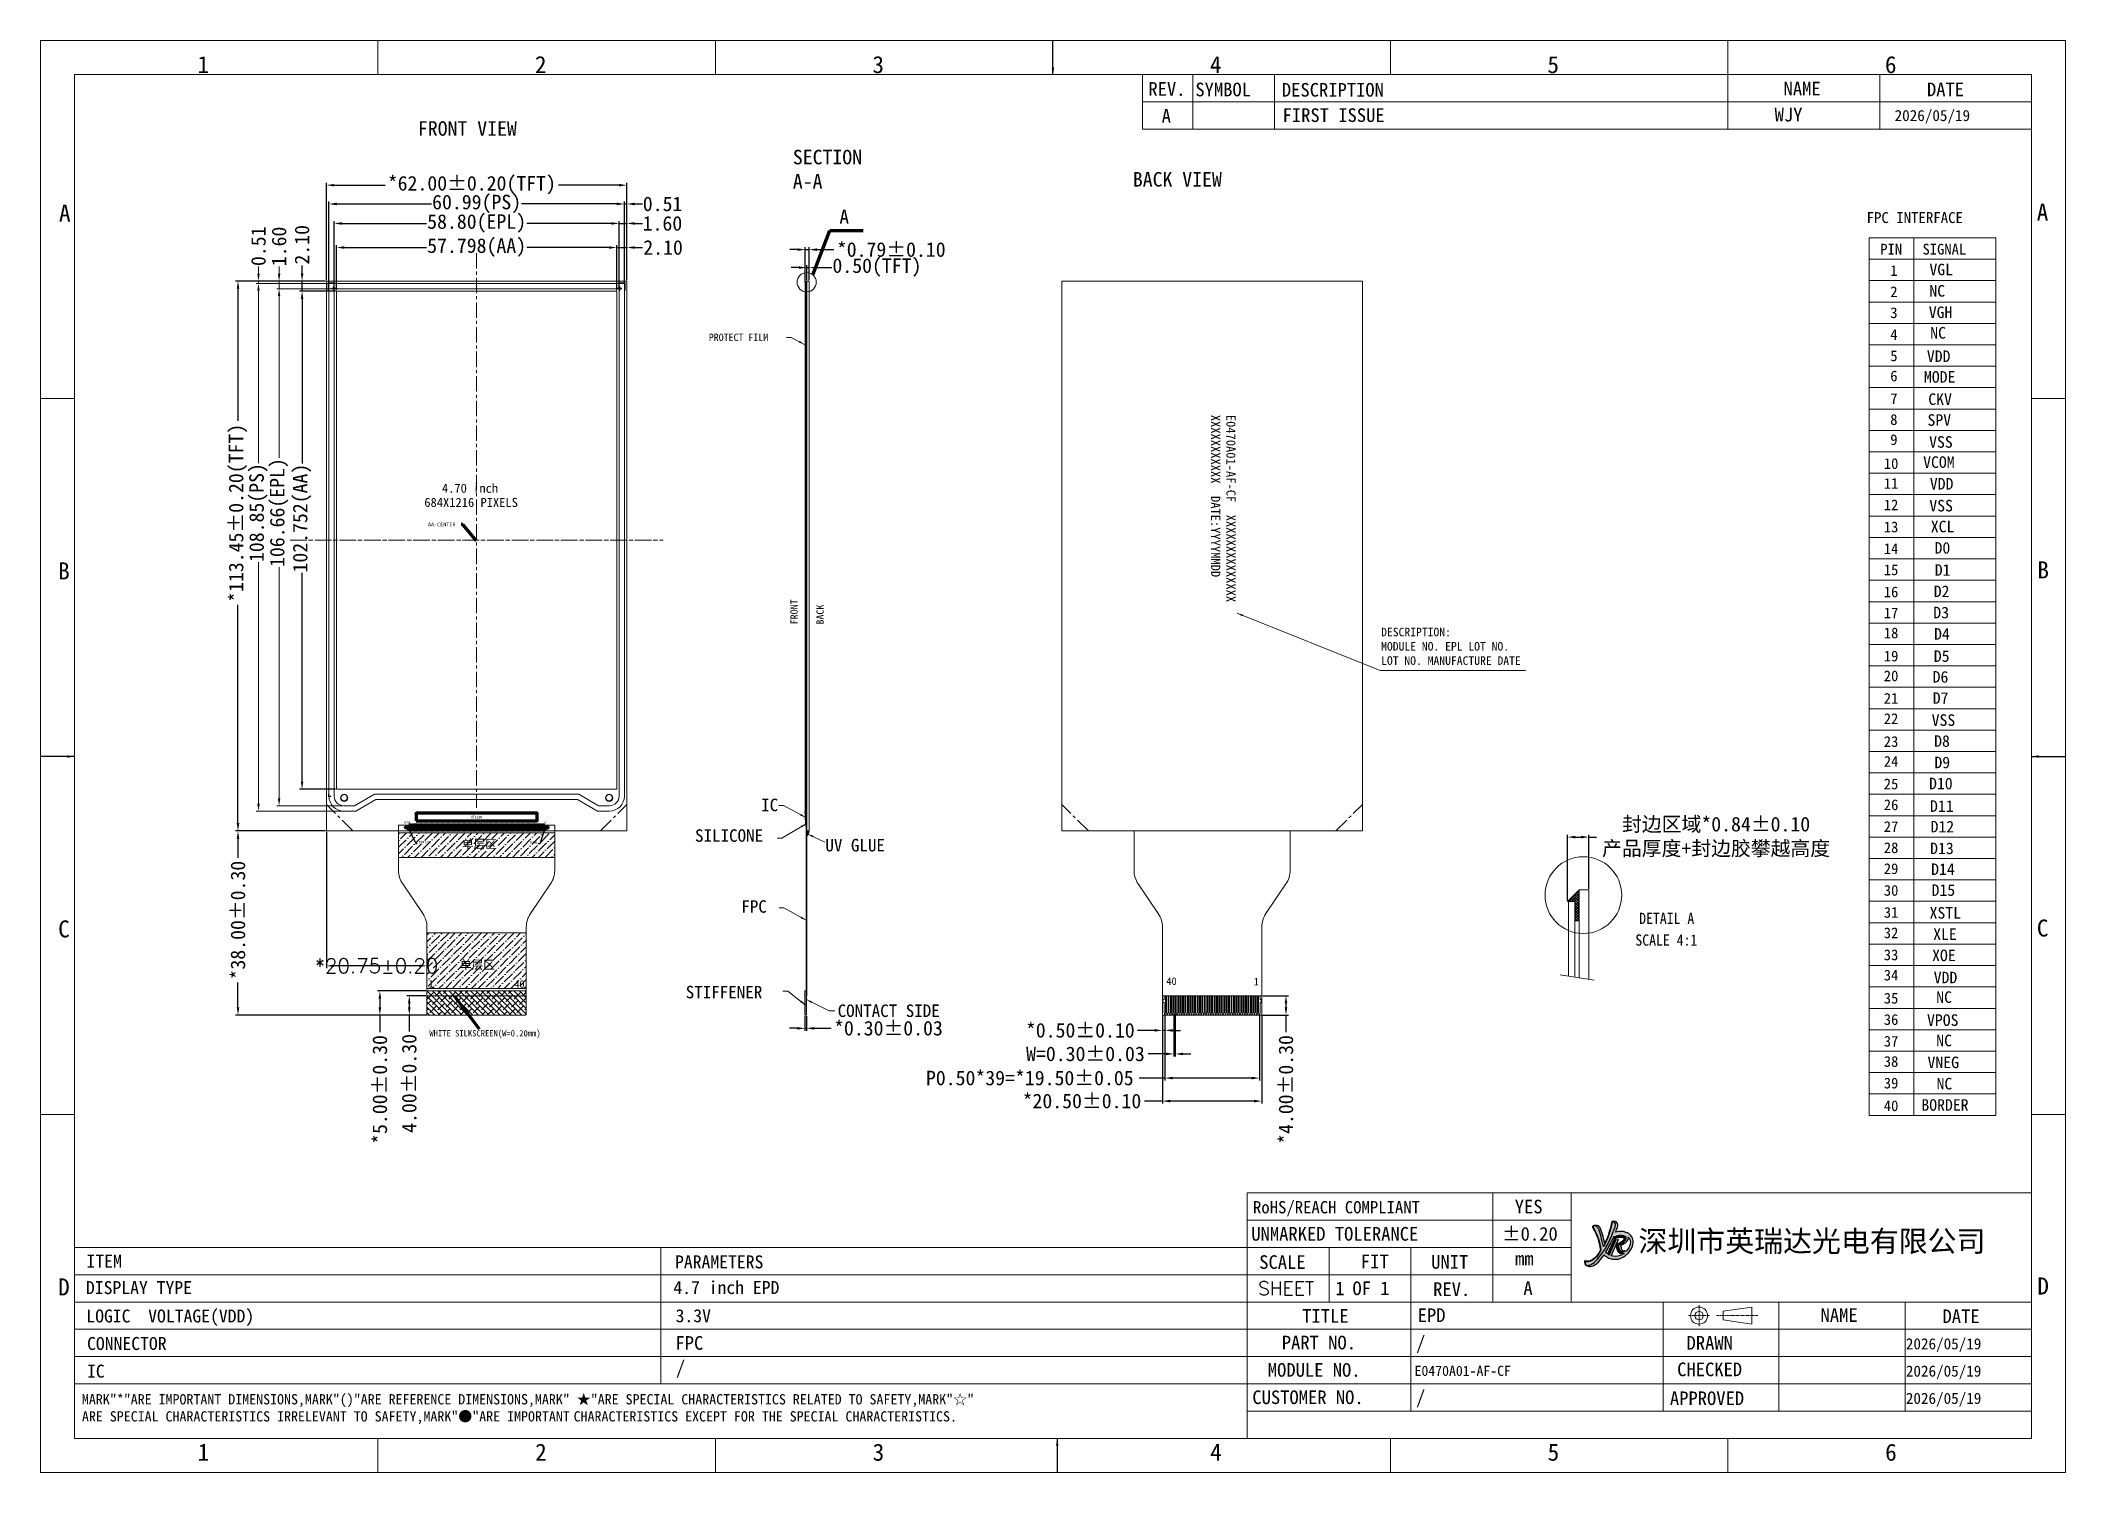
# Model space of a CAD drawing. Header units: millimetres. Extents: x -446 to 696, y -2213 to -1783.
# Drawn here: x -446.1 to -28.2, y -2212.6 to -1917.2 of the extents above; entities that cross this region are included whole.
import ezdxf
from ezdxf.enums import TextEntityAlignment as Align

# ---------------------------------------------------------------- set-up
doc = ezdxf.new("R2010")
doc.units = ezdxf.units.MM
doc.header["$LTSCALE"] = 0.1
doc.linetypes.add('CENTER', pattern=[50.8, 31.75, -6.35, 6.35, -6.35])
doc.layers.get('0').update_dxf_attribs({"lineweight": 0})
doc.layers.get('Defpoints').update_dxf_attribs({"lineweight": 0})
for name, color, linetype, lineweight in [('CENTER', 10, 'Continuous', 0), ('DEF_IC.drawing', 5, 'Continuous', 100), ('DIM', 3, 'Continuous', 0), ('EPL', 4, 'Continuous', 0), ('FPC', 11, 'Continuous', 0), ('frame.drawing', 6, 'Continuous', 100), ('LABEL', 7, 'Continuous', 0), ('LCD-TFT', 7, 'Continuous', 0), ('PS', 6, 'Continuous', 0), ('SILICONE', 9, 'Continuous', 0), ('SILK LINE', 7, 'Continuous', 0)]:
    doc.layers.add(name, color=color, linetype=linetype, lineweight=lineweight)
doc.layers.add('COM', color=1, linetype='Continuous')
doc.styles.add('ROMANS', font='', dxfattribs={"height": 3})
doc.styles.get("Standard").update_dxf_attribs({"font": '', "height": 3.5})
doc.styles.add('公司名', font='')
doc.styles.add('宋体', font='')
doc.styles.get('ROMANS').set_extended_font_data('SimSun')
doc.styles.get('Standard').set_extended_font_data('SimSun')
doc.styles.get('公司名').set_extended_font_data('SimSun')
doc.styles.get('宋体').set_extended_font_data('SimSun')
doc.dimstyles.new('ISO-25', dxfattribs={"dimtxt": 3, "dimasz": 1.5, "dimexe": 0.5, "dimexo": 0.2, "dimgap": 0.2, "dimtad": 0, "dimzin": 9, "dimdsep": 46, "dimtxsty": 'ROMANS', "dimcen": 1, "dimclrd": 4, "dimclre": 4, "dimclrt": 4, "dimazin": 0, "dimtfac": 1, "dimtmove": 0, "dimatfit": 3, "dimfxl": 1, "dimtzin": 0, "dimarcsym": 0})
doc.dimstyles.new('ISO-25$0', dxfattribs={"dimtxt": 3, "dimasz": 1.5, "dimexe": 0.5, "dimexo": 0.2, "dimgap": 0.2, "dimtad": 0, "dimzin": 1, "dimdsep": 46, "dimtxsty": 'ROMANS', "dimcen": 1, "dimclrd": 4, "dimclre": 4, "dimclrt": 4, "dimazin": 0, "dimtp": 1.2, "dimtm": 1.2, "dimtfac": 1, "dimtmove": 0, "dimatfit": 3, "dimfxl": 1, "dimtolj": 1, "dimtzin": 0, "dimlwd": 9, "dimlwe": 15, "dimarcsym": 0})
doc.dimstyles.new('ISO-25$7', dxfattribs={"dimscale": 0.8, "dimtxt": 1.5, "dimasz": 1.2, "dimexe": 0.65, "dimexo": 0.5, "dimgap": 0.2, "dimtad": 0, "dimzin": 1, "dimdsep": 46, "dimtxsty": 'ROMANS', "dimcen": 1.6, "dimclrd": 7, "dimclre": 73, "dimclrt": 7, "dimadec": 0, "dimazin": 0, "dimtfac": 1, "dimtmove": 0, "dimatfit": 0, "dimfxl": 1, "dimtolj": 1, "dimlwd": -1, "dimlwe": 9, "dimarcsym": 0})

msp = doc.modelspace()

# ---------------------------------------------------------------- texts
at = {"style": 'ROMANS'}
for s, height, p in [('REV.', 2.81369, (-217.4545, -1928.5505)), ('SYMBOL', 2.81369, (-207.7628, -1928.6676)), ('DESCRIPTION', 2.813687, (-189.9089, -1928.7327)), ('NAME', 2.81369, (-86.3914, -1928.48)), ('DATE', 2.81369, (-56.7997, -1928.6421)), ('A', 2.8137, (-214.7093, -1934.1101)), ('FIRST ISSUE', 2.813687, (-189.7646, -1933.9618)), ('WJY', 2.81369, (-88.2386, -1933.8552)), ('2026/05/19', 2.28968, (-63.4774, -1933.7722)), ('RoHS/REACH COMPLIANT', 2.532319, (-195.8687, -2159.1305)), ('UNMARKED TOLERANCE', 2.813687, (-196.2159, -2164.7579)), ('TITLE', 2.81369, (-185.7205, -2181.7021)), ('DATE', 2.81369, (-53.591, -2181.7656)), ('PART NO.', 2.81369, (-189.927, -2187.1841)), ('2026/05/19', 2.28968, (-61.1541, -2187.1836)), ('MODULE NO.', 2.81369, (-192.812, -2192.8322)), ('2026/05/19', 2.28968, (-61.1541, -2192.811)), ('CUSTOMER NO.', 2.813687, (-196.0018, -2198.4748)), ('2026/05/19', 2.28968, (-61.1541, -2198.4384))]:
    msp.add_text(s, height=height, dxfattribs=at).set_placement(p)
at = {"lineweight": 0, "style": 'ROMANS'}
for s, height, p in [('ITEM', 2.6797, (-436.5526, -2170.3452)), ('DISPLAY TYPE', 2.679702, (-436.67, -2175.7906)), ('LOGIC  VOLTAGE(VDD)', 2.679702, (-436.5892, -2181.644)), ('CONNECTOR', 2.6797, (-436.4395, -2187.317)), ('IC', 2.6797, (-436.4495, -2193.021))]:
    msp.add_text(s, height=height, dxfattribs=at).set_placement(p)
at = {"color": 3, "lineweight": 0, "style": 'ROMANS'}
msp.add_text('4.7 inch EPD', height=2.679702, dxfattribs=at).set_placement((-315.463, -2175.7675))
at = {"color": 3, "style": 'ROMANS'}
for s, height, p in [('/', 2.8137, (-162.2129, -2187.2487)), ('E0470A01-AF-CF', 2.089253, (-162.5322, -2192.66)), ('/', 2.8137, (-162.2286, -2198.4678))]:
    msp.add_text(s, height=height, dxfattribs=at).set_placement(p)
at = {"attachment_point": 1, "style": 'ROMANS'}
for s, insert, char_height, width in [('1', (-413.6726, -1920.362), 3.5171, 31.539387), ('2', (-344.0338, -1920.362), 3.5171, 31.539387), ('3', (-274.395, -1920.362), 3.5171, 31.539387), ('4', (-204.7563, -1920.362), 3.5171, 31.539387), ('5', (-135.1175, -1920.362), 3.5171, 31.539387), ('6', (-65.4788, -1920.362), 3.5171, 31.539387), ('A', (-442.2332, -1950.9933), 3.5171, 31.539387), ('A', (-34.1489, -1950.8219), 3.5171, 31.539387), ('B', (-442.4093, -2024.8263), 3.5171, 31.539387), ('B', (-34.023, -2024.6133), 3.5171, 31.539387), ('C', (-442.4093, -2098.6856), 3.5171, 31.539387), ('C', (-34.1323, -2098.4988), 3.5171, 31.539387), ('YES', (-141.8583, -2156.3168), 2.81369, 23.14223), (' %%P0.20', (-146.3924, -2161.9442), 2.81369, 35.439522), ('SCALE', (-194.5809, -2167.7709), 2.81369, 39.585471), ('FIT', (-173.6091, -2167.6447), 2.81369, 20.944108), ('UNIT', (-159.0979, -2167.7342), 2.81369, 38.590395), ('mm', (-141.7871, -2167.0342), 2.81369, 20.843875), ('D', (-442.4093, -2172.5449), 3.5171, 31.539387), ('D', (-34.0323, -2172.3583), 3.5171, 31.539387), ('{\\Fromans.shx|c1;SHEET          \\f??|b0|i0|c0|p54;     }', (-194.8177, -2173.1856), 2.813687, 21.827634), ('REV.', (-158.6995, -2173.3659), 2.81369, 38.590395), ('EPD', (-161.8818, -2178.732), 2.81369, 22.120202), ('NAME', (-78.7566, -2178.6957), 2.81369, 30.247138), ('DRAWN', (-106.4109, -2184.4354), 2.81369, 22.158773), ('CHECKED', (-108.3424, -2189.9071), 2.81369, 21.828469), ('APPROVED', (-109.8413, -2195.8656), 2.81369, 23.613894), ('5', (-135.0719, -2206.6439), 3.5171, 31.539387), ('6', (-65.4332, -2206.6439), 3.5171, 31.539387)]:
    msp.add_mtext(s, dxfattribs=dict(at, insert=insert, char_height=char_height, width=width))
at = {"lineweight": 0, "attachment_point": 1, "style": 'ROMANS'}
for s, insert, char_height, width in [('PARAMETERS', (-315.1234, -2167.7983), 2.6797, 55.361118), ('1', (-413.627, -2206.6439), 3.5171, 31.539387), ('2', (-343.9882, -2206.6439), 3.5171, 31.539387), ('3', (-274.3494, -2206.6439), 3.5171, 31.539387), ('4', (-204.7107, -2206.6439), 3.5171, 31.539387)]:
    msp.add_mtext(s, dxfattribs=dict(at, insert=insert, char_height=char_height, width=width))
at = {"color": 3, "char_height": 2.81369, "attachment_point": 1, "style": 'ROMANS'}
for s, insert, width in [('1 ', (-178.8739, -2173.1921), 5.099333), (' OF 1', (-177.2639, -2173.18), 20.944108)]:
    msp.add_mtext(s, dxfattribs=dict(at, insert=insert, width=width))
at = {"color": 1, "insert": (-140.0758, -2173.1513), "char_height": 2.8137, "width": 38.590395, "attachment_point": 1, "style": 'ROMANS'}
msp.add_mtext('A', dxfattribs=at)
at = {"color": 3, "lineweight": 0, "attachment_point": 1, "style": 'ROMANS'}
for s, insert, char_height, width in [('3.3V', (-315.0051, -2178.9038), 2.6797, 55.361118), ('FPC', (-315.0402, -2184.4556), 2.81369, 58.129174), ('/', (-314.9518, -2189.5609), 2.8137, 58.129174)]:
    msp.add_mtext(s, dxfattribs=dict(at, insert=insert, char_height=char_height, width=width))
at = {"color": 0, "lineweight": 0, "insert": (-437.5041, -2196.4298), "char_height": 2.1139649, "width": 620.480538, "attachment_point": 1, "style": 'ROMANS'}
msp.add_mtext('MARK"*"ARE IMPORTANT DIMENSIONS,MARK"()"ARE REFERENCE DIMENSIONS,MARK" {\\fSimSun|b0|i0|c134|p2;★}"ARE SPECIAL CHARACTERISTICS RELATED TO SAFETY,MARK"{\\fSimSun|b0|i0|c134|p2;☆}"\\PARE SPECIAL CHARACTERISTICS IRRELEVANT TO SAFETY,MARK"{\\fSimSun|b0|i0|c134|p2;●}"ARE IMPORTANT{\\f??|b0|i0|c0|p2; }CHARACTERISTICS EXCEPT FOR THE SPECIAL CHARACTERISTICS.', dxfattribs=at)
at = {"layer": 'DIM', "color": 2, "lineweight": 0, "style": 'ROMANS'}
for s, height, p in [('FRONT VIEW', 3, (-368.1726, -1936.8048)), ('BACK VIEW', 3, (-220.6622, -1947.2948)), ('A', 2.9247, (-281.2054, -1954.9743)), ('FPC INTERFACE', 2.247278, (-69.2493, -1954.811)), ('PROTECT FILM', 1.5, (-308.1462, -1979.1408)), ('4.70 inch', 1.89249, (-363.2206, -2010.4649)), ('684X1216 PIXELS', 1.892494, (-366.8562, -2013.3994)), ('AA-CENTER', 0.80753, (-366.1114, -2017.4058)), ('IC', 2.58134, (-297.352, -2076.1524)), ('SILICONE', 2.58134, (-310.9925, -2082.4702)), ('UV GLUE', 2.58134, (-284.0983, -2084.4555)), ('FPC', 2.58134, (-301.4503, -2097.1051)), ('STIFFENER', 2.58134, (-312.9236, -2114.7694)), ('CONTACT SIDE', 2.581342, (-281.5702, -2118.6151))]:
    msp.add_text(s, height=height, dxfattribs=at).set_placement(p)
at = {"layer": 'DIM', "lineweight": 0, "style": 'ROMANS'}
for s, height, p in [('PIN', 2.20785, (-66.4416, -1961.3044)), ('SIGNAL', 2.20785, (-57.7174, -1961.3044)), ('1', 2.2078, (-64.3743, -1965.7201)), ('VGL', 2.3852, (-56.2916, -1965.5878)), ('2', 2.2078, (-64.3743, -1970.0805)), ('NC', 2.3852, (-56.3069, -1969.9928)), ('VGH', 2.3852, (-56.4253, -1974.4141)), ('3', 2.2078, (-64.3743, -1974.4172)), ('NC', 2.3852, (-56.1315, -1978.6465)), ('4', 2.2078, (-64.3743, -1978.9286)), ('5', 2.2078, (-64.3743, -1983.3103)), ('VDD', 2.3852, (-56.8207, -1983.4823)), ('6', 2.2078, (-64.3743, -1987.4591)), ('MODE', 2.3852, (-57.4276, -1987.7482)), ('7', 2.2078, (-64.3743, -1992.1505)), ('CKV', 2.3852, (-56.5283, -1992.3417)), ('8', 2.2078, (-64.3743, -1996.4568)), ('SPV', 2.3852, (-56.6909, -1996.6418)), ('9', 2.2078, (-64.3743, -2000.6055)), ('VSS', 2.3852, (-56.3553, -2001.1766)), ('10', 2.20785, (-65.7101, -2005.5446)), ('VCOM', 2.3852, (-57.59, -2005.3315)), ('11', 2.20785, (-65.7101, -2009.6481)), ('VDD', 2.3852, (-56.2119, -2009.7919)), ('12', 2.20785, (-65.7101, -2014.0673)), ('VSS', 2.3852, (-56.3125, -2014.3153)), ('13', 2.20785, (-65.7101, -2018.6154)), ('XCL', 2.3852, (-56.0146, -2018.6154)), ('14', 2.20785, (-65.7101, -2023.0873)), ('D0', 2.3852, (-55.2374, -2023.0181)), ('15', 2.20785, (-65.7101, -2027.4661)), ('D1', 2.3852, (-55.191, -2027.5811)), ('16', 2.20785, (-65.7101, -2032.0127)), ('D2', 2.3852, (-55.4057, -2031.9854)), ('17', 2.20785, (-65.7101, -2036.3457)), ('D3', 2.3852, (-55.486, -2036.3584)), ('18', 2.20785, (-65.7101, -2040.4859)), ('D4', 2.3852, (-55.3355, -2040.778)), ('19', 2.20785, (-65.7101, -2045.2469)), ('D5', 2.3852, (-55.3869, -2045.3464)), ('20', 2.20785, (-65.7101, -2049.3395)), ('D6', 2.3852, (-55.6326, -2049.6288)), ('21', 2.20785, (-65.7101, -2053.9691)), ('D7', 2.3852, (-55.6046, -2054)), ('22', 2.20785, (-65.7101, -2058.172)), ('VSS', 2.3852, (-55.8366, -2058.5523)), ('23', 2.20785, (-65.7101, -2062.8916)), ('D8', 2.3852, (-55.3134, -2062.8754)), ('24', 2.20785, (-65.7101, -2066.9753)), ('D9', 2.3852, (-55.2666, -2067.2887)), ('25', 2.20785, (-65.7101, -2071.6366)), ('D10', 2.3852, (-56.3649, -2071.6341)), ('26', 2.20785, (-65.7101, -2075.9346)), ('D11', 2.3852, (-56.1749, -2076.2963)), ('27', 2.20785, (-65.7101, -2080.429)), ('D12', 2.3852, (-56.0601, -2080.5397)), ('28', 2.20785, (-65.7101, -2084.7928)), ('D13', 2.3852, (-56.1449, -2085.0128)), ('29', 2.20785, (-65.7101, -2089.1174)), ('D14', 2.3852, (-55.9371, -2089.3258)), ('30', 2.20785, (-65.7101, -2093.5958)), ('D15', 2.3852, (-55.8535, -2093.6229)), ('31', 2.20785, (-65.7101, -2098.1373)), ('XSTL', 2.3852, (-56.2661, -2098.3233)), ('32', 2.20785, (-65.7101, -2102.3565)), ('XLE', 2.3852, (-55.5219, -2102.7177)), ('33', 2.20785, (-65.7101, -2106.898)), ('XOE', 2.3852, (-55.7407, -2107.0945)), ('34', 2.20785, (-65.7101, -2111.0765)), ('VDD', 2.3852, (-55.4131, -2111.6528)), ('35', 2.20785, (-65.7101, -2115.8408)), ('NC', 2.3852, (-54.8858, -2115.7068)), ('36', 2.20785, (-65.7101, -2120.2409)), ('VPOS', 2.3852, (-56.7889, -2120.4499)), ('37', 2.20785, (-65.7101, -2124.7233)), ('NC', 2.3852, (-54.8858, -2124.6611)), ('38', 2.20785, (-65.7101, -2128.8898)), ('VNEG', 2.3852, (-56.6859, -2129.1701)), ('39', 2.20785, (-65.7101, -2133.3554)), ('NC', 2.3852, (-54.8242, -2133.5599)), ('40', 2.20785, (-65.7101, -2138.0368)), ('BORDER', 2.3852, (-57.9573, -2137.956))]:
    msp.add_text(s, height=height, dxfattribs=at).set_placement(p)
at = {"layer": 'DIM', "color": 2, "lineweight": 0, "style": 'ROMANS'}
for s, p in [('FRONT ', (-289.8111, -2037.5813)), ('BACK', (-284.4496, -2037.6338))]:
    msp.add_text(s, height=1.5, rotation=90, dxfattribs=at).set_placement(p)
at = {"layer": 'DIM', "style": 'ROMANS', "width": 0.9}
for s, p in [('DETAIL A', (-116.1838, -2099.4294)), ('SCALE 4:1', (-116.9672, -2103.9027))]:
    msp.add_text(s, height=2.32035, dxfattribs=at).set_placement(p)
at = {"layer": 'DIM', "color": 2, "lineweight": 0, "insert": (-290.8124, -1939.7018), "char_height": 3, "width": 5.184126, "attachment_point": 1, "style": 'ROMANS'}
msp.add_mtext('SECTION\\PA-A', dxfattribs=at)
at = {"layer": 'DIM', "color": 2, "insert": (-169.4313, -2038.3165), "char_height": 1.764739, "width": 42.268338, "attachment_point": 1, "style": 'ROMANS'}
msp.add_mtext('DESCRIPTION:\\PMODULE NO. EPL LOT NO.\\PLOT NO. MANUFACTURE DATE', dxfattribs=at)
at = {"layer": 'DIM', "lineweight": 0, "insert": (-368.0294, -2082.8149), "char_height": 0.5, "width": 0.954625, "attachment_point": 7}
msp.add_mtext('\\pxi-8.4,l8.4;PIN128', dxfattribs=at)
at = {"layer": 'DIM', "color": 2, "char_height": 1.754429, "width": 20.01325, "attachment_point": 1}
for insert in [(-359.0788, -2082.0397), (-359.4691, -2106.9678)]:
    msp.add_mtext('{\\fSimSun|b0|i0|c134|p54;单层区}', dxfattribs=dict(at, insert=insert))
at = {"layer": 'DIM', "color": 3, "linetype": 'Continuous', "lineweight": -2, "ltscale": 3, "insert": (-343.4439, -2082.8584), "char_height": 0.5, "width": 0.954625, "attachment_point": 9}
msp.add_mtext('\\pxi-8.4,l8.4;PIN1', dxfattribs=at)
at = {"layer": 'DIM', "color": 7, "linetype": 'Continuous', "lineweight": 0, "char_height": 1.563791, "width": 46.018467}
for s, insert, attachment_point in [('{\\fSimSun|b0|i0|c134|p0;1}', (-364.9199, -2110.9854), 3), ('{\\fSimSun|b0|i0|c134|p0;40}', (-346.1636, -2111.0333), 3), ('{\\fSimSun|b0|i0|c134|p0;40}', (-213.7362, -2110.4336), 1), ('{\\fSimSun|b0|i0|c134|p0;1}', (-195.7129, -2110.5405), 1)]:
    msp.add_mtext(s, dxfattribs=dict(at, insert=insert, attachment_point=attachment_point))
at = {"layer": 'DIM', "lineweight": 0, "insert": (-365.8108, -2121.33), "char_height": 1.298137, "width": 32.238108, "attachment_point": 1, "style": 'ROMANS'}
msp.add_mtext('WHITE SILKSCREEN(W=0.20mm) ', dxfattribs=at)
at = {"layer": 'DIM', "color": 7, "insert": (-116.3232, -2162.679), "char_height": 4.373156, "width": 95.287316, "attachment_point": 1, "style": '公司名'}
msp.add_mtext('{\\fKaiTi|b0|i0|c134|p49;深圳市英瑞达光电有限公司}', dxfattribs=at)
at = {"layer": 'LABEL', "color": 2, "insert": (-199.4597, -1994.3826), "char_height": 1.893288, "width": 61.86662, "attachment_point": 1, "rotation": 270, "style": 'ROMANS'}
msp.add_mtext('E0470A01-AF-CF {\\C0; }XXXXXXXXXXXXXX\\PXXXXXXXXXXX  DATE:YYYYMMDD', dxfattribs=at)
at = {"layer": 'LCD-TFT', "color": 0, "style": '宋体'}
msp.add_text('HT1280', height=0.5, rotation=359.98768, dxfattribs=at).set_placement((-356.0595, -2077.7613), align=Align.BOTTOM_CENTER)
at = {"layer": 'LCD-TFT', "width": 0.458352, "attachment_point": 1}
for s, insert, char_height in [('128', (-371.0712, -2078.1983), 0.55646), ('1', (-342.1494, -2078.1983), 0.5565)]:
    msp.add_mtext(s, dxfattribs=dict(at, insert=insert, char_height=char_height))

# ---------------------------------------------------------------- blocks, each defined once
blk = doc.blocks.new('*D2')
at = {"layer": 'Defpoints', "color": 0}
for p in [(-325.06, -1947), (-387.06, -1966.78), (-325.06, -1966.78)]:
    blk.add_point(p, dxfattribs=at)
at = {"layer": 'DIM', "color": 4, "lineweight": -2}
for p, q in [((-387.06, -1966.58), (-387.06, -1946.5)), ((-385.46, -1947), (-374.94, -1947)), ((-326.66, -1947), (-339.16, -1947)), ((-325.06, -1966.58), (-325.06, -1946.5))]:
    blk.add_line(p, q, dxfattribs=at)
at = {"layer": 'DIM', "color": 4}
for points in [[(-385.46, -1946.74), (-385.46, -1947.27), (-387.06, -1947)], [(-326.66, -1946.74), (-326.66, -1947.27), (-325.06, -1947)]]:
    blk.add_solid(points, dxfattribs=at)
at = {"layer": 'DIM', "color": 4, "lineweight": 0, "insert": (-357.05, -1947), "char_height": 3, "attachment_point": 5, "style": 'ROMANS'}
blk.add_mtext('*62.00%%P0.20(TFT)', dxfattribs=at)
blk = doc.blocks.new('*D3')
at = {"layer": 'Defpoints', "color": 0}
for p in [(-405.3, -1966.78), (-387.06, -1966.78), (-387.06, -2080.22)]:
    blk.add_point(p, dxfattribs=at)
at = {"layer": 'DIM', "color": 4, "lineweight": -2}
for p, q in [((-387.26, -1966.78), (-405.8, -1966.78)), ((-405.3, -1968.38), (-405.3, -1995.64)), ((-405.3, -2078.62), (-405.3, -2033.56)), ((-387.26, -2080.22), (-405.8, -2080.22))]:
    blk.add_line(p, q, dxfattribs=at)
at = {"layer": 'DIM', "color": 4}
for points in [[(-405.56, -1968.38), (-405.03, -1968.38), (-405.3, -1966.78)], [(-405.56, -2078.62), (-405.03, -2078.62), (-405.3, -2080.22)]]:
    blk.add_solid(points, dxfattribs=at)
at = {"layer": 'DIM', "color": 4, "lineweight": 0, "insert": (-405.3, -2014.6), "char_height": 3, "attachment_point": 5, "rotation": 90, "style": 'ROMANS'}
blk.add_mtext('*113.45%%P0.20(TFT)', dxfattribs=at)
blk = doc.blocks.new('*D4')
at = {"layer": 'Defpoints', "color": 0}
for p in [(-384.96, -1968.88), (-392.08, -2071.63), (-384.96, -2071.63)]:
    blk.add_point(p, dxfattribs=at)
at = {"layer": 'DIM', "color": 4, "lineweight": -2}
for p, q in [((-385.16, -1968.88), (-392.58, -1968.88)), ((-392.08, -1970.48), (-392.08, -2004.4)), ((-392.08, -2070.03), (-392.08, -2026.97)), ((-385.16, -2071.63), (-392.58, -2071.63))]:
    blk.add_line(p, q, dxfattribs=at)
at = {"layer": 'DIM', "color": 4}
for points in [[(-392.34, -1970.48), (-391.81, -1970.48), (-392.08, -1968.88)], [(-392.34, -2070.03), (-391.81, -2070.03), (-392.08, -2071.63)]]:
    blk.add_solid(points, dxfattribs=at)
at = {"layer": 'DIM', "color": 4, "lineweight": 0, "insert": (-392.08, -2015.69), "char_height": 3, "attachment_point": 5, "rotation": 90, "style": 'ROMANS'}
blk.add_mtext('102.752(AA)', dxfattribs=at)
blk = doc.blocks.new('*D5')
at = {"layer": 'Defpoints', "color": 0}
for p in [(-392.08, -1966.78), (-387.06, -1966.78), (-384.96, -1968.88)]:
    blk.add_point(p, dxfattribs=at)
at = {"layer": 'DIM', "color": 4, "lineweight": -2}
for p, q in [((-392.08, -1965.18), (-392.08, -1963.58)), ((-387.26, -1966.78), (-392.58, -1966.78)), ((-392.08, -1968.88), (-392.08, -1966.78)), ((-385.16, -1968.88), (-392.58, -1968.88)), ((-392.08, -1970.48), (-392.08, -1972.08))]:
    blk.add_line(p, q, dxfattribs=at)
at = {"layer": 'DIM', "color": 4}
for points in [[(-392.34, -1965.18), (-391.81, -1965.18), (-392.08, -1966.78)], [(-392.34, -1970.48), (-391.81, -1970.48), (-392.08, -1968.88)]]:
    blk.add_solid(points, dxfattribs=at)
at = {"layer": 'DIM', "color": 4, "lineweight": 0, "insert": (-392.08, -1959.3), "char_height": 3, "attachment_point": 5, "rotation": 90, "style": 'ROMANS'}
blk.add_mtext('2.10', dxfattribs=at)
blk = doc.blocks.new('*D6')
at = {"layer": 'Defpoints', "color": 0}
for p in [(-327.16, -1959.87), (-384.96, -1968.88), (-327.16, -1968.88)]:
    blk.add_point(p, dxfattribs=at)
at = {"layer": 'DIM', "color": 4, "lineweight": -2}
for p, q in [((-384.96, -1968.68), (-384.96, -1959.37)), ((-327.16, -1968.68), (-327.16, -1959.37)), ((-383.36, -1959.87), (-366.39, -1959.87)), ((-328.76, -1959.87), (-345.73, -1959.87))]:
    blk.add_line(p, q, dxfattribs=at)
at = {"layer": 'DIM', "color": 4}
for points in [[(-383.36, -1959.6), (-383.36, -1960.13), (-384.96, -1959.87)], [(-328.76, -1959.6), (-328.76, -1960.13), (-327.16, -1959.87)]]:
    blk.add_solid(points, dxfattribs=at)
at = {"layer": 'DIM', "color": 4, "lineweight": 0, "insert": (-356.06, -1959.87), "char_height": 3, "attachment_point": 5, "style": 'ROMANS'}
blk.add_mtext('57.798(AA)', dxfattribs=at)
blk = doc.blocks.new('*D7')
at = {"layer": 'Defpoints', "color": 0}
for p in [(-325.06, -1959.87), (-325.06, -1966.78), (-327.16, -1968.88)]:
    blk.add_point(p, dxfattribs=at)
at = {"layer": 'DIM', "color": 4, "lineweight": -2}
for p, q in [((-327.16, -1968.68), (-327.16, -1959.37)), ((-325.06, -1966.58), (-325.06, -1959.37)), ((-328.76, -1959.87), (-330.36, -1959.87)), ((-327.16, -1959.87), (-325.06, -1959.87)), ((-323.46, -1959.87), (-321.86, -1959.87))]:
    blk.add_line(p, q, dxfattribs=at)
at = {"layer": 'DIM', "color": 4}
for points in [[(-328.76, -1959.6), (-328.76, -1960.13), (-327.16, -1959.87)], [(-323.46, -1959.6), (-323.46, -1960.13), (-325.06, -1959.87)]]:
    blk.add_solid(points, dxfattribs=at)
at = {"layer": 'DIM', "color": 4, "lineweight": 0, "insert": (-317.59, -1959.87), "char_height": 3, "attachment_point": 5, "style": 'ROMANS'}
blk.add_mtext('2.10', dxfattribs=at)
blk = doc.blocks.new('*D8')
at = {"layer": 'Defpoints', "color": 0}
for p in [(-326.66, -1954.9), (-385.46, -1968.38), (-326.66, -1968.38)]:
    blk.add_point(p, dxfattribs=at)
at = {"layer": 'DIM', "color": 4, "lineweight": -2}
for p, q in [((-385.46, -1968.18), (-385.46, -1954.4)), ((-383.86, -1954.9), (-366.39, -1954.9)), ((-328.26, -1954.9), (-345.73, -1954.9)), ((-326.66, -1968.18), (-326.66, -1954.4))]:
    blk.add_line(p, q, dxfattribs=at)
at = {"layer": 'DIM', "color": 4}
for points in [[(-383.86, -1954.63), (-383.86, -1955.16), (-385.46, -1954.9)], [(-328.26, -1954.63), (-328.26, -1955.16), (-326.66, -1954.9)]]:
    blk.add_solid(points, dxfattribs=at)
at = {"layer": 'DIM', "color": 4, "lineweight": 0, "insert": (-356.06, -1954.9), "char_height": 3, "attachment_point": 5, "style": 'ROMANS'}
blk.add_mtext('58.80(EPL)', dxfattribs=at)
blk = doc.blocks.new('*D9')
at = {"layer": 'Defpoints', "color": 0}
for p in [(-325.57, -1950.88), (-386.56, -1967.28), (-325.57, -1967.28)]:
    blk.add_point(p, dxfattribs=at)
at = {"layer": 'DIM', "color": 4, "lineweight": -2}
for p, q in [((-386.56, -1967.08), (-386.56, -1950.38)), ((-384.96, -1950.88), (-365.35, -1950.88)), ((-327.17, -1950.88), (-346.78, -1950.88)), ((-325.57, -1967.08), (-325.57, -1950.38))]:
    blk.add_line(p, q, dxfattribs=at)
at = {"layer": 'DIM', "color": 4}
for points in [[(-384.96, -1950.61), (-384.96, -1951.15), (-386.56, -1950.88)], [(-327.17, -1950.61), (-327.17, -1951.15), (-325.57, -1950.88)]]:
    blk.add_solid(points, dxfattribs=at)
at = {"layer": 'DIM', "color": 4, "lineweight": 0, "insert": (-356.06, -1950.88), "char_height": 3, "attachment_point": 5, "style": 'ROMANS'}
blk.add_mtext('60.99(PS)', dxfattribs=at)
blk = doc.blocks.new('*D10')
at = {"layer": 'Defpoints', "color": 0}
for p in [(-325.06, -1954.9), (-325.06, -1966.78), (-326.66, -1968.38)]:
    blk.add_point(p, dxfattribs=at)
at = {"layer": 'DIM', "color": 4, "lineweight": -2}
for p, q in [((-328.26, -1954.9), (-329.86, -1954.9)), ((-326.66, -1968.18), (-326.66, -1954.4)), ((-326.66, -1954.9), (-325.06, -1954.9)), ((-325.06, -1966.58), (-325.06, -1954.4)), ((-323.46, -1954.9), (-321.86, -1954.9))]:
    blk.add_line(p, q, dxfattribs=at)
at = {"layer": 'DIM', "color": 4}
for points in [[(-328.26, -1954.63), (-328.26, -1955.16), (-326.66, -1954.9)], [(-323.46, -1954.63), (-323.46, -1955.16), (-325.06, -1954.9)]]:
    blk.add_solid(points, dxfattribs=at)
at = {"layer": 'DIM', "color": 4, "lineweight": 0, "insert": (-317.72, -1954.9), "char_height": 3, "attachment_point": 5, "style": 'ROMANS'}
blk.add_mtext('1.60', dxfattribs=at)
blk = doc.blocks.new('*D11')
at = {"layer": 'Defpoints', "color": 0}
for p in [(-325.06, -1950.88), (-325.57, -1967.28), (-325.06, -1966.78)]:
    blk.add_point(p, dxfattribs=at)
at = {"layer": 'DIM', "color": 4, "lineweight": -2}
for p, q in [((-327.17, -1950.88), (-328.77, -1950.88)), ((-325.57, -1967.08), (-325.57, -1950.38)), ((-325.57, -1950.88), (-325.06, -1950.88)), ((-325.06, -1966.58), (-325.06, -1950.38)), ((-323.46, -1950.88), (-321.86, -1950.88))]:
    blk.add_line(p, q, dxfattribs=at)
at = {"layer": 'DIM', "color": 4}
for points in [[(-327.17, -1950.61), (-327.17, -1951.15), (-325.57, -1950.88)], [(-323.46, -1950.61), (-323.46, -1951.15), (-325.06, -1950.88)]]:
    blk.add_solid(points, dxfattribs=at)
at = {"layer": 'DIM', "color": 4, "lineweight": 0, "insert": (-317.69, -1950.88), "char_height": 3, "attachment_point": 5, "style": 'ROMANS'}
blk.add_mtext('0.51', dxfattribs=at)
blk = doc.blocks.new('*D12')
at = {"layer": 'Defpoints', "color": 0}
for p in [(-385.46, -1968.38), (-396.82, -2075.03), (-383.46, -2075.03)]:
    blk.add_point(p, dxfattribs=at)
at = {"layer": 'DIM', "color": 4, "lineweight": 15}
for p, q in [((-385.66, -1968.38), (-397.32, -1968.38)), ((-383.66, -2075.03), (-397.32, -2075.03))]:
    blk.add_line(p, q, dxfattribs=at)
at = {"layer": 'DIM', "color": 4, "lineweight": 9}
for p, q in [((-396.82, -1969.88), (-396.82, -2003.27)), ((-396.82, -2073.53), (-396.82, -2025.84))]:
    blk.add_line(p, q, dxfattribs=at)
at = {"layer": 'DIM', "color": 4}
for points in [[(-397.07, -1969.88), (-396.57, -1969.88), (-396.82, -1968.38)], [(-397.07, -2073.53), (-396.57, -2073.53), (-396.82, -2075.03)]]:
    blk.add_solid(points, dxfattribs=at)
at = {"layer": 'DIM', "color": 4, "insert": (-396.82, -2014.55), "char_height": 3, "attachment_point": 5, "rotation": 90, "style": 'ROMANS'}
blk.add_mtext('\\A1;106.66{\\A0;(EPL)}', dxfattribs=at)
blk = doc.blocks.new('*D13')
at = {"layer": 'Defpoints', "color": 0}
for p in [(-401.07, -1967.28), (-386.56, -1967.28), (-383.31, -2076.13)]:
    blk.add_point(p, dxfattribs=at)
at = {"layer": 'DIM', "color": 4, "lineweight": 15}
for p, q in [((-386.76, -1967.28), (-401.57, -1967.28)), ((-383.51, -2076.13), (-401.57, -2076.13))]:
    blk.add_line(p, q, dxfattribs=at)
at = {"layer": 'DIM', "color": 4, "lineweight": 9}
for p, q in [((-401.07, -1968.78), (-401.07, -2004.34)), ((-401.07, -2074.63), (-401.07, -2024.77))]:
    blk.add_line(p, q, dxfattribs=at)
at = {"layer": 'DIM', "color": 4}
for points in [[(-401.32, -1968.78), (-400.82, -1968.78), (-401.07, -1967.28)], [(-401.32, -2074.63), (-400.82, -2074.63), (-401.07, -2076.13)]]:
    blk.add_solid(points, dxfattribs=at)
at = {"layer": 'DIM', "color": 4, "insert": (-401.07, -2014.55), "char_height": 3, "attachment_point": 5, "rotation": 90, "style": 'ROMANS'}
blk.add_mtext('\\A1;108.85{\\A0;(PS)}', dxfattribs=at)
blk = doc.blocks.new('*D14')
at = {"layer": 'Defpoints', "color": 0}
for p in [(-396.82, -1966.78), (-387.06, -1966.78), (-385.46, -1968.38)]:
    blk.add_point(p, dxfattribs=at)
at = {"layer": 'DIM', "color": 4, "lineweight": 9}
for p, q in [((-396.82, -1965.28), (-396.82, -1963.78)), ((-396.82, -1968.38), (-396.82, -1966.78)), ((-396.82, -1969.88), (-396.82, -1971.38))]:
    blk.add_line(p, q, dxfattribs=at)
at = {"layer": 'DIM', "color": 4, "lineweight": 15}
for p, q in [((-387.26, -1966.78), (-397.32, -1966.78)), ((-385.66, -1968.38), (-397.32, -1968.38))]:
    blk.add_line(p, q, dxfattribs=at)
at = {"layer": 'DIM', "color": 4}
for points in [[(-397.07, -1965.28), (-396.57, -1965.28), (-396.82, -1966.78)], [(-397.07, -1969.88), (-396.57, -1969.88), (-396.82, -1968.38)]]:
    blk.add_solid(points, dxfattribs=at)
at = {"layer": 'DIM', "color": 4, "insert": (-396.82, -1959.64), "char_height": 3, "attachment_point": 5, "rotation": 90, "style": 'ROMANS'}
blk.add_mtext('\\A1;1.60', dxfattribs=at)
blk = doc.blocks.new('*D15')
at = {"layer": 'Defpoints', "color": 0}
for p in [(-401.07, -1966.78), (-387.06, -1966.78), (-386.56, -1967.28)]:
    blk.add_point(p, dxfattribs=at)
at = {"layer": 'DIM', "color": 4, "lineweight": 9}
for p, q in [((-401.07, -1965.28), (-401.07, -1963.78)), ((-401.07, -1967.28), (-401.07, -1966.78)), ((-401.07, -1968.78), (-401.07, -1970.28))]:
    blk.add_line(p, q, dxfattribs=at)
at = {"layer": 'DIM', "color": 4, "lineweight": 15}
for p, q in [((-387.26, -1966.78), (-401.57, -1966.78)), ((-386.76, -1967.28), (-401.57, -1967.28))]:
    blk.add_line(p, q, dxfattribs=at)
at = {"layer": 'DIM', "color": 4}
for points in [[(-401.32, -1965.28), (-400.82, -1965.28), (-401.07, -1966.78)], [(-401.32, -1968.78), (-400.82, -1968.78), (-401.07, -1967.28)]]:
    blk.add_solid(points, dxfattribs=at)
at = {"layer": 'DIM', "color": 4, "insert": (-401.07, -1959.6), "char_height": 3, "attachment_point": 5, "rotation": 90, "style": 'ROMANS'}
blk.add_mtext('\\A1;0.51', dxfattribs=at)
blk = doc.blocks.new('*D16')
at = {"layer": 'Defpoints', "color": 0}
for p in [(-387.06, -2080.22), (-366.31, -2105.6), (-387.06, -2108.06)]:
    blk.add_point(p, dxfattribs=at)
at = {"layer": 'DIM', "color": 4, "lineweight": -2}
for p, q in [((-387.06, -2080.42), (-387.06, -2108.56)), ((-366.31, -2105.8), (-366.31, -2108.56)), ((-367.91, -2108.06), (-385.46, -2108.06))]:
    blk.add_line(p, q, dxfattribs=at)
at = {"layer": 'DIM', "color": 4}
for points in [[(-385.46, -2107.79), (-385.46, -2108.33), (-387.06, -2108.06)], [(-367.91, -2107.79), (-367.91, -2108.33), (-366.31, -2108.06)]]:
    blk.add_solid(points, dxfattribs=at)
at = {"layer": 'DIM', "color": 4, "lineweight": 0, "insert": (-376.68, -2108.06), "char_height": 3, "attachment_point": 5, "style": 'ROMANS'}
blk.add_mtext('\\Fromans.shx|c1;*20.75±0.20', dxfattribs=at)
blk = doc.blocks.new('*D17')
at = {"layer": 'Defpoints', "color": 0}
for p in [(-366.31, -2113.22), (-376.02, -2118.22), (-366.11, -2118.22)]:
    blk.add_point(p, dxfattribs=at)
at = {"layer": 'DIM', "color": 4, "lineweight": -2}
for p, q in [((-366.51, -2113.22), (-376.52, -2113.22)), ((-366.31, -2118.22), (-376.52, -2118.22)), ((-376.02, -2114.82), (-376.02, -2116.62)), ((-376.02, -2118.22), (-376.02, -2121.76))]:
    blk.add_line(p, q, dxfattribs=at)
at = {"layer": 'DIM', "color": 4}
for points in [[(-376.29, -2114.82), (-375.76, -2114.82), (-376.02, -2113.22)], [(-376.29, -2116.62), (-375.76, -2116.62), (-376.02, -2118.22)]]:
    blk.add_solid(points, dxfattribs=at)
at = {"layer": 'DIM', "color": 4, "lineweight": 0, "insert": (-376.02, -2133.57), "char_height": 3, "attachment_point": 5, "rotation": 90, "style": 'ROMANS'}
blk.add_mtext('*5.00%%P0.30', dxfattribs=at)
blk = doc.blocks.new('*D18')
at = {"layer": 'Defpoints', "color": 0}
for p in [(-366.31, -2114.22), (-369.96, -2118.22), (-366.11, -2118.22)]:
    blk.add_point(p, dxfattribs=at)
at = {"layer": 'DIM', "color": 4, "lineweight": -2}
for p, q in [((-366.51, -2114.22), (-370.46, -2114.22)), ((-366.31, -2118.22), (-370.46, -2118.22)), ((-369.96, -2115.82), (-369.96, -2116.62)), ((-369.96, -2118.22), (-369.96, -2121.58))]:
    blk.add_line(p, q, dxfattribs=at)
at = {"layer": 'DIM', "color": 4}
for points in [[(-370.22, -2115.82), (-369.69, -2115.82), (-369.96, -2114.22)], [(-370.22, -2116.62), (-369.69, -2116.62), (-369.96, -2118.22)]]:
    blk.add_solid(points, dxfattribs=at)
at = {"layer": 'DIM', "color": 4, "lineweight": 0, "insert": (-369.96, -2132.32), "char_height": 3, "attachment_point": 5, "rotation": 90, "style": 'ROMANS'}
blk.add_mtext('4.00%%P0.30', dxfattribs=at)
blk = doc.blocks.new('*D19')
at = {"layer": 'Defpoints', "color": 0}
for p in [(-405.3, -2080.22), (-387.06, -2080.22), (-366.11, -2118.22)]:
    blk.add_point(p, dxfattribs=at)
at = {"layer": 'DIM', "color": 4, "lineweight": -2}
for p, q in [((-387.26, -2080.22), (-405.8, -2080.22)), ((-405.3, -2081.82), (-405.3, -2085.75)), ((-405.3, -2116.62), (-405.3, -2111.52)), ((-366.31, -2118.22), (-405.8, -2118.22))]:
    blk.add_line(p, q, dxfattribs=at)
at = {"layer": 'DIM', "color": 4}
for points in [[(-405.56, -2081.82), (-405.03, -2081.82), (-405.3, -2080.22)], [(-405.56, -2116.62), (-405.03, -2116.62), (-405.3, -2118.22)]]:
    blk.add_solid(points, dxfattribs=at)
at = {"layer": 'DIM', "color": 4, "lineweight": 0, "insert": (-405.3, -2098.63), "char_height": 3, "attachment_point": 5, "rotation": 90, "style": 'ROMANS'}
blk.add_mtext('*38.00%%P0.30', dxfattribs=at)
blk = doc.blocks.new('*D20')
at = {"layer": 'Defpoints', "color": 0}
for p in [(-214.55, -2118.02), (-194.05, -2118.02), (-194.05, -2135.97)]:
    blk.add_point(p, dxfattribs=at)
at = {"layer": 'DIM', "color": 4, "lineweight": -2}
for p, q in [((-214.55, -2118.22), (-214.55, -2136.47)), ((-194.05, -2118.22), (-194.05, -2136.47)), ((-214.55, -2135.97), (-218.27, -2135.97)), ((-195.65, -2135.97), (-212.95, -2135.97))]:
    blk.add_line(p, q, dxfattribs=at)
at = {"layer": 'DIM', "color": 4}
for points in [[(-212.95, -2135.7), (-212.95, -2136.23), (-214.55, -2135.97)], [(-195.65, -2135.7), (-195.65, -2136.23), (-194.05, -2135.97)]]:
    blk.add_solid(points, dxfattribs=at)
at = {"layer": 'DIM', "color": 4, "lineweight": 0, "insert": (-231.16, -2135.97), "char_height": 3, "attachment_point": 5, "style": 'ROMANS'}
blk.add_mtext('*20.50%%P0.10', dxfattribs=at)
blk = doc.blocks.new('*D21')
at = {"layer": 'Defpoints', "color": 0}
for p in [(-212.2, -2117.72), (-211.9, -2117.72), (-211.9, -2126.24)]:
    blk.add_point(p, dxfattribs=at)
at = {"layer": 'DIM', "color": 4, "lineweight": -2}
for p, q in [((-212.2, -2117.92), (-212.2, -2126.74)), ((-211.9, -2117.92), (-211.9, -2126.74)), ((-213.8, -2126.24), (-217.52, -2126.24)), ((-211.9, -2126.24), (-212.2, -2126.24)), ((-210.3, -2126.24), (-208.7, -2126.24))]:
    blk.add_line(p, q, dxfattribs=at)
at = {"layer": 'DIM', "color": 4}
for points in [[(-213.8, -2125.97), (-213.8, -2126.5), (-212.2, -2126.24)], [(-210.3, -2125.97), (-210.3, -2126.5), (-211.9, -2126.24)]]:
    blk.add_solid(points, dxfattribs=at)
at = {"layer": 'DIM', "color": 4, "lineweight": 0, "insert": (-230.44, -2126.24), "char_height": 3, "attachment_point": 5, "style": 'ROMANS'}
blk.add_mtext('W=0.30%%P0.03', dxfattribs=at)
blk = doc.blocks.new('*D22')
at = {"layer": 'Defpoints', "color": 0}
for p in [(-214.55, -2118.02), (-214.05, -2118.12), (-214.55, -2121.38)]:
    blk.add_point(p, dxfattribs=at)
at = {"layer": 'DIM', "color": 4, "lineweight": -2}
for p, q in [((-214.55, -2118.22), (-214.55, -2121.88)), ((-214.05, -2118.32), (-214.05, -2121.88)), ((-216.15, -2121.38), (-219.69, -2121.38)), ((-214.05, -2121.38), (-214.55, -2121.38)), ((-212.45, -2121.38), (-210.85, -2121.38))]:
    blk.add_line(p, q, dxfattribs=at)
at = {"layer": 'DIM', "color": 4}
for points in [[(-216.15, -2121.11), (-216.15, -2121.64), (-214.55, -2121.38)], [(-212.45, -2121.11), (-212.45, -2121.64), (-214.05, -2121.38)]]:
    blk.add_solid(points, dxfattribs=at)
at = {"layer": 'DIM', "color": 4, "lineweight": 0, "insert": (-231.5, -2121.38), "char_height": 3, "attachment_point": 5, "style": 'ROMANS'}
blk.add_mtext('*0.50%%P0.10', dxfattribs=at)
blk = doc.blocks.new('*D23')
at = {"layer": 'Defpoints', "color": 0}
for p in [(-214.05, -2118.12), (-194.55, -2118.12), (-194.55, -2131.22)]:
    blk.add_point(p, dxfattribs=at)
at = {"layer": 'DIM', "color": 4, "lineweight": -2}
for p, q in [((-214.05, -2118.32), (-214.05, -2131.72)), ((-194.55, -2118.32), (-194.55, -2131.72)), ((-214.05, -2131.22), (-219.38, -2131.22)), ((-196.15, -2131.22), (-212.45, -2131.22))]:
    blk.add_line(p, q, dxfattribs=at)
at = {"layer": 'DIM', "color": 4}
for points in [[(-212.45, -2130.95), (-212.45, -2131.49), (-214.05, -2131.22)], [(-196.15, -2130.95), (-196.15, -2131.49), (-194.55, -2131.22)]]:
    blk.add_solid(points, dxfattribs=at)
at = {"layer": 'DIM', "color": 4, "lineweight": 0, "insert": (-241.92, -2131.22), "char_height": 3, "attachment_point": 5, "style": 'ROMANS'}
blk.add_mtext('P0.50*39=*19.50%%P0.05', dxfattribs=at)
blk = doc.blocks.new('*D24')
at = {"layer": 'Defpoints', "color": 0}
for p in [(-194.05, -2114.22), (-194.25, -2118.22), (-189.06, -2118.22)]:
    blk.add_point(p, dxfattribs=at)
at = {"layer": 'DIM', "color": 4, "lineweight": -2}
for p, q in [((-193.85, -2114.22), (-188.56, -2114.22)), ((-194.05, -2118.22), (-188.56, -2118.22)), ((-189.06, -2115.82), (-189.06, -2116.62)), ((-189.06, -2118.22), (-189.06, -2121.76))]:
    blk.add_line(p, q, dxfattribs=at)
at = {"layer": 'DIM', "color": 4}
for points in [[(-189.32, -2115.82), (-188.79, -2115.82), (-189.06, -2114.22)], [(-189.32, -2116.62), (-188.79, -2116.62), (-189.06, -2118.22)]]:
    blk.add_solid(points, dxfattribs=at)
at = {"layer": 'DIM', "color": 4, "lineweight": 0, "insert": (-189.06, -2133.57), "char_height": 3, "attachment_point": 5, "rotation": 90, "style": 'ROMANS'}
blk.add_mtext('*4.00%%P0.30', dxfattribs=at)
blk = doc.blocks.new('*D27')
at = {"layer": 'Defpoints', "color": 0}
for p in [(-287.96, -1966.78), (-287.46, -1964), (-287.46, -1966.78)]:
    blk.add_point(p, dxfattribs=at)
at = {"layer": 'DIM', "color": 4, "lineweight": -2}
for p, q in [((-287.96, -1966.58), (-287.96, -1963.5)), ((-287.46, -1966.58), (-287.46, -1963.5)), ((-289.56, -1964), (-291.16, -1964)), ((-287.96, -1964), (-287.46, -1964)), ((-285.86, -1964), (-282.75, -1964))]:
    blk.add_line(p, q, dxfattribs=at)
at = {"layer": 'DIM', "color": 4}
for points in [[(-289.56, -1963.74), (-289.56, -1964.27), (-287.96, -1964)], [(-285.86, -1963.74), (-285.86, -1964.27), (-287.46, -1964)]]:
    blk.add_solid(points, dxfattribs=at)
at = {"layer": 'DIM', "color": 4, "lineweight": 0, "insert": (-273.46, -1964), "char_height": 3, "attachment_point": 5, "style": 'ROMANS'}
blk.add_mtext('0.50(TFT)', dxfattribs=at)
blk = doc.blocks.new('*D25')
at = {"layer": 'Defpoints', "color": 0}
for p in [(-287.46, -1960.3), (-288.25, -1967.28), (-287.46, -1966.78)]:
    blk.add_point(p, dxfattribs=at)
at = {"layer": 'DIM', "color": 4, "lineweight": -2}
for p, q in [((-289.85, -1960.3), (-291.45, -1960.3)), ((-288.25, -1967.08), (-288.25, -1959.8)), ((-288.25, -1960.3), (-287.46, -1960.3)), ((-287.46, -1966.58), (-287.46, -1959.8)), ((-285.86, -1960.3), (-282.33, -1960.3))]:
    blk.add_line(p, q, dxfattribs=at)
at = {"layer": 'DIM', "color": 4}
for points in [[(-289.85, -1960.03), (-289.85, -1960.56), (-288.25, -1960.3)], [(-285.86, -1960.03), (-285.86, -1960.56), (-287.46, -1960.3)]]:
    blk.add_solid(points, dxfattribs=at)
at = {"layer": 'DIM', "color": 4, "lineweight": 0, "insert": (-270.51, -1960.3), "char_height": 3, "attachment_point": 5, "style": 'ROMANS'}
blk.add_mtext('*0.79%%P0.10', dxfattribs=at)
blk = doc.blocks.new('*D26')
at = {"layer": 'Defpoints', "color": 0}
for p in [(-288.31, -2118.22), (-288.01, -2118.22), (-288.31, -2120.95)]:
    blk.add_point(p, dxfattribs=at)
at = {"layer": 'DIM', "color": 4, "lineweight": -2}
for p, q in [((-289.91, -2120.95), (-291.51, -2120.95)), ((-288.31, -2118.42), (-288.31, -2121.45)), ((-288.31, -2120.95), (-288.01, -2120.95)), ((-288.01, -2118.42), (-288.01, -2121.45)), ((-286.41, -2120.95), (-282.88, -2120.95))]:
    blk.add_line(p, q, dxfattribs=at)
at = {"layer": 'DIM', "color": 4}
for points in [[(-289.91, -2120.69), (-289.91, -2121.22), (-288.31, -2120.95)], [(-286.41, -2120.69), (-286.41, -2121.22), (-288.01, -2120.95)]]:
    blk.add_solid(points, dxfattribs=at)
at = {"layer": 'DIM', "color": 4, "lineweight": 0, "insert": (-271.09, -2120.95), "char_height": 3, "attachment_point": 5, "style": 'ROMANS'}
blk.add_mtext('*0.30%%P0.03', dxfattribs=at)
blk = doc.blocks.new('*D28')
at = {"layer": 'Defpoints', "color": 0}
for p in [(-126.57, -2081.5), (-126.57, -2092.37), (-130.99, -2094.77)]:
    blk.add_point(p, dxfattribs=at)
at = {"layer": 'DIM', "color": 4, "lineweight": -2}
for p, q in [((-130.99, -2094.57), (-130.99, -2081)), ((-129.39, -2081.5), (-128.17, -2081.5)), ((-126.57, -2092.17), (-126.57, -2081)), ((-126.57, -2081.5), (-124.97, -2081.5))]:
    blk.add_line(p, q, dxfattribs=at)
at = {"layer": 'DIM', "color": 4}
for points in [[(-129.39, -2081.23), (-129.39, -2081.76), (-130.99, -2081.5)], [(-128.17, -2081.23), (-128.17, -2081.76), (-126.57, -2081.5)]]:
    blk.add_solid(points, dxfattribs=at)
at = {"layer": 'DIM', "color": 4, "lineweight": 0, "insert": (-100.31, -2081.5), "char_height": 3, "attachment_point": 5, "style": 'ROMANS'}
blk.add_mtext('{\\fSimSun|b0|i0|c134|p2;封边区域}*0.84%%P0.10\\P{\\fSimSun|b0|i0|c134|p2;产品厚度}+{\\fSimSun|b0|i0|c134|p2;封边胶攀越高度}', dxfattribs=at)

# ---------------------------------------------------------------- dimensions: what is measured, and where the dimension line sits
at = {"layer": 'DIM', "lineweight": 0}
for base, p1, p2, text, override, picture, middle in [((-325.0605, -1947.0033), (-387.0585, -1966.7766), (-325.0605, -1966.7766), '*<>%%P0.20(TFT)', {"dimtxt": 1.8, "dimasz": 1.6, "dimtp": 0, "dimtm": 0, "dimtolj": 0, "dimlwd": 65534, "dimlwe": 65534}, '*D2', (-357.0536, -1947.0033)), ((-287.4608, -1960.2966), (-288.2458, -1967.2766), (-287.4608, -1966.7766), '*0.79%%P0.10', {"dimtxt": 1.8, "dimasz": 1.6, "dimtp": 0, "dimtm": 0, "dimtolj": 0, "dimlwd": 65534, "dimlwe": 65534}, '*D25', (-270.5105, -1960.2966)), ((-287.4608, -1964.0029), (-287.9608, -1966.7766), (-287.4608, -1966.7766), '<>(TFT)', {"dimtxt": 1.8, "dimasz": 1.6, "dimtp": 0, "dimtm": 0, "dimtolj": 0, "dimlwd": 65534, "dimlwe": 65534}, '*D27', (-273.463, -1964.0029)), ((-288.3108, -2120.9523), (-288.0108, -2118.2226), (-288.3108, -2118.2226), '*<>%%P0.03', {"dimtxt": 1.8, "dimasz": 1.6, "dimtp": 0, "dimtm": 0, "dimfxl": 1, "dimtolj": 0, "dimlwd": 65534, "dimlwe": 65534}, '*D26', (-271.0898, -2120.9523)), ((-194.5537, -2131.2184), (-214.0537, -2118.1226), (-194.5537, -2118.1226), 'P0.50*39=*<>%%P0.05', {"dimtxt": 1.8, "dimasz": 1.6, "dimtp": 0, "dimtm": 0, "dimtolj": 0, "dimlwd": 65534, "dimlwe": 65534}, '*D23', (-241.9179, -2131.2184)), ((-211.9037, -2126.2371), (-212.2037, -2117.7226), (-211.9037, -2117.7226), 'W=<>%%P0.03', {"dimtxt": 1.8, "dimasz": 1.6, "dimtp": 0, "dimtm": 0, "dimtolj": 0, "dimlwd": 65534, "dimlwe": 65534}, '*D21', (-230.4445, -2126.2371)), ((-194.0537, -2135.9656), (-214.5537, -2118.0226), (-194.0537, -2118.0226), '*<>%%P0.10', {"dimtxt": 1.8, "dimasz": 1.6, "dimtp": 0, "dimtm": 0, "dimtolj": 0, "dimlwd": 65534, "dimlwe": 65534}, '*D20', (-231.1553, -2135.9656)), ((-214.5537, -2121.3767), (-214.0537, -2118.1226), (-214.5537, -2118.0226), '*<>%%P0.10', {"dimtxt": 1.8, "dimasz": 1.6, "dimtp": 0, "dimtm": 0, "dimtolj": 0, "dimlwd": 65534, "dimlwe": 65534}, '*D22', (-231.5039, -2121.3767))]:
    dim = msp.add_linear_dim(base=base, p1=p1, p2=p2, text=text, dimstyle='ISO-25$0', override=override, dxfattribs=at)
    dim.commit()
    dim.dimension.update_dxf_attribs({"geometry": picture, "text_midpoint": middle, "dimtype": 160})
for base, p1, p2, text, override, picture, middle in [((-325.5655, -1950.8816), (-386.5585, -1967.2816), (-325.5655, -1967.2766), '<>(PS)', {"dimtxt": 1.8, "dimasz": 1.6, "dimtp": 0, "dimtm": 0, "dimtolj": 0, "dimlwd": 65534, "dimlwe": 65534}, '*D9', (-356.062, -1950.8816)), ((-326.6605, -1954.8967), (-385.4585, -1968.3766), (-326.6605, -1968.3766), '<>(EPL)', {"dimtxt": 1.8, "dimasz": 1.6, "dimtp": 0, "dimtm": 0, "dimtolj": 0, "dimlwd": 65534, "dimlwe": 65534}, '*D8', (-356.0595, -1954.8967)), ((-327.1605, -1959.8676), (-384.9585, -1968.8766), (-327.1605, -1968.8766), '<>(AA)', {"dimtxt": 1.8, "dimasz": 1.6, "dimdec": 3, "dimtp": 0, "dimtm": 0, "dimtolj": 0, "dimlwd": 65534, "dimlwe": 65534}, '*D6', (-356.0595, -1959.8676)), ((-126.5661, -2081.4973), (-130.9861, -2094.7745), (-126.5661, -2092.3745), '{\\fSimSun|b0|i0|c134|p2;封边区域}*0.84%%P0.10\\P{\\fSimSun|b0|i0|c134|p2;产品厚度}+{\\fSimSun|b0|i0|c134|p2;封边胶攀越高度}', {"dimtxt": 1.8, "dimasz": 1.6, "dimtp": 0, "dimtm": 0, "dimtolj": 0, "dimlwd": 65534, "dimlwe": 65534}, '*D28', (-100.3052, -2081.4973))]:
    dim = msp.add_linear_dim(base=base, p1=p1, p2=p2, text=text, dimstyle='ISO-25$0', override=override, dxfattribs=at)
    dim.commit()
    dim.dimension.update_dxf_attribs({"geometry": picture, "text_midpoint": middle})
for base, p1, p2, picture, middle in [((-325.0604680862, -1950.8816015643), (-325.5654680862, -1967.2766339281), (-325.0604680862, -1966.7766339281), '*D11', (-317.6884010471, -1950.8816015643)), ((-325.0605, -1954.8967), (-326.6605, -1968.3766), (-325.0605, -1966.7766), '*D10', (-317.7219, -1954.8967)), ((-325.0605, -1959.8676), (-327.1605, -1968.8766), (-325.0605, -1966.7766), '*D7', (-317.5878, -1959.8676))]:
    dim = msp.add_linear_dim(base=base, p1=p1, p2=p2, dimstyle='ISO-25$0', override={"dimtxt": 1.8, "dimasz": 1.6, "dimtp": 0, "dimtm": 0, "dimtolj": 0, "dimlwd": 65534, "dimlwe": 65534}, dxfattribs=at)
    dim.commit()
    dim.dimension.update_dxf_attribs({"geometry": picture, "text_midpoint": middle})
dim = msp.add_linear_dim(base=(-392.0756, -1966.7766), p1=(-384.9585, -1968.8766), p2=(-387.0585, -1966.7766), angle=90, dimstyle='ISO-25$0', override={"dimtxt": 1.8, "dimasz": 1.6, "dimtp": 0, "dimtm": 0, "dimtolj": 0, "dimlwd": 65534, "dimlwe": 65534}, dxfattribs=at)
dim.commit()
dim.dimension.update_dxf_attribs({"geometry": '*D5', "text_midpoint": (-392.0756, -1959.304)})
at = {"layer": 'DIM'}
for base, p1, p2, picture, middle in [((-401.0680370646, -1966.7766339281), (-386.5584680862, -1967.2816339281), (-387.0584680862, -1966.7766339281), '*D15', (-401.0680370646, -1959.604566889)), ((-396.8179, -1966.7766), (-385.4585, -1968.3766), (-387.0585, -1966.7766), '*D14', (-396.8179, -1959.6381))]:
    dim = msp.add_linear_dim(base=base, p1=p1, p2=p2, angle=90, dimstyle='ISO-25$0', dxfattribs=at)
    dim.commit()
    dim.dimension.update_dxf_attribs({"geometry": picture, "text_midpoint": middle})
at = {"layer": 'DIM', "lineweight": 0}
for base, p1, p2, angle, text, override, picture, middle in [((-405.2974, -1966.7766), (-387.0585, -2080.2226), (-387.0585, -1966.7766), 90, '*<>%%P0.20(TFT)', {"dimtxt": 1.8, "dimasz": 1.6, "dimtp": 0, "dimtm": 0, "dimfxl": 1, "dimtolj": 0, "dimlwd": 65534, "dimlwe": 65534}, '*D3', (-405.2974, -2014.599)), ((-392.0756, -2071.6286), (-384.9585, -1968.8766), (-384.9585, -2071.6286), 90, '<>(AA)', {"dimtxt": 1.8, "dimasz": 1.6, "dimdec": 3, "dimtp": 0, "dimtm": 0, "dimtolj": 0, "dimlwd": 65534, "dimlwe": 65534}, '*D4', (-392.0756, -2015.688)), ((-405.2974, -2080.2226), (-366.1095, -2118.2226), (-387.0585, -2080.2226), 90, '*<>%%P0.30', {"dimtxt": 1.8, "dimasz": 1.6, "dimtp": 0, "dimtm": 0, "dimtolj": 0, "dimlwd": 65534, "dimlwe": 65534}, '*D19', (-405.2974, -2098.6326)), ((-387.0585, -2108.0584), (-366.3095, -2105.599), (-387.0585, -2080.2226), 180, '\\Fromans.shx|c1;*<>±0.20', {"dimtxt": 1.8, "dimasz": 1.6, "dimtp": 0, "dimtm": 0, "dimtolj": 0, "dimlwd": 65534, "dimlwe": 65534}, '*D16', (-376.684, -2108.0584)), ((-376.0238, -2118.2226), (-366.3095, -2113.2226), (-366.1095, -2118.2226), 90, '*<>%%P0.30', {"dimtxt": 1.8, "dimasz": 1.6, "dimtp": 0, "dimtm": 0, "dimtolj": 0, "dimlwd": 65534, "dimlwe": 65534}, '*D17', (-376.0238, -2133.5729)), ((-369.9561, -2118.2226), (-366.3095, -2114.2226), (-366.1095, -2118.2226), 90, '<>%%P0.30', {"dimtxt": 1.8, "dimasz": 1.6, "dimtp": 0, "dimtm": 0, "dimtolj": 0, "dimlwd": 65534, "dimlwe": 65534}, '*D18', (-369.9561, -2132.3215)), ((-189.0575, -2118.2226), (-194.0537, -2114.2226), (-194.2537, -2118.2226), 90, '*<>%%P0.30', {"dimtxt": 1.8, "dimasz": 1.6, "dimtp": 0, "dimtm": 0, "dimtolj": 0, "dimlwd": 65534, "dimlwe": 65534}, '*D24', (-189.0575, -2133.5729))]:
    dim = msp.add_linear_dim(base=base, p1=p1, p2=p2, angle=angle, text=text, dimstyle='ISO-25$0', override=override, dxfattribs=at)
    dim.commit()
    dim.dimension.update_dxf_attribs({"geometry": picture, "text_midpoint": middle, "dimtype": 160})
at = {"layer": 'DIM'}
for base, p1, p2, text, picture, middle in [((-401.068, -1967.2816), (-383.3088, -2076.1336), (-386.5585, -1967.2816), '<>{\\A0;(PS)}', '*D13', (-401.068, -2014.5532)), ((-396.8179, -2075.0336), (-385.4585, -1968.3766), (-383.4585, -2075.0336), '<>{\\A0;(EPL)}', '*D12', (-396.8179, -2014.5532))]:
    dim = msp.add_linear_dim(base=base, p1=p1, p2=p2, angle=90, text=text, dimstyle='ISO-25$0', dxfattribs=at)
    dim.commit()
    dim.dimension.update_dxf_attribs({"geometry": picture, "text_midpoint": middle, "dimtype": 160})

# ---------------------------------------------------------------- hatches: boundary and pattern name
at = {"ltscale": 0.25}
for points in [[(-123.2292, -2166.4835, 0.03372894), (-121.8356, -2163.6945, -0.00715604), (-121.1379, -2161.9103, 0.14987693), (-121.1138, -2161.1866, 0.23508652), (-121.4045, -2160.9123, 0.08849845), (-121.7354, -2160.8877, -0.06787995), (-123.5362, -2166.0936, -0.00465886), (-124.0423, -2163.9214, 0.04927734), (-124.6286, -2162.1858, 0.20187911), (-125.1219, -2161.7304, 0.22160241), (-125.6402, -2161.799, 0.21886123), (-125.7502, -2161.9813, -0.11889744), (-124.1021, -2166.724, -0.09960291), (-125.3731, -2168.4637, -0.11512876), (-126.3929, -2169.0518, -0.12902027), (-127.3664, -2169.0513, 0.13624358), (-127.2128, -2169.6678, 0.2211812), (-126.8766, -2169.8537, 0.15129175), (-126.0131, -2169.6271, 0.09133765), (-125.0304, -2168.8223, 0.04383685)], [(-120.9276, -2164.5243), (-121.2448, -2164.4477), (-122.6705, -2167.5277, 0.04138834), (-122.3634, -2167.7193)]]:
    msp.add_hatch(color=7, dxfattribs=at).paths.add_polyline_path(points)
at = {"layer": 'COM'}
h = msp.add_hatch(color=150, dxfattribs=at)
h.paths.add_polyline_path([(-119.4651, -2168.1335, 0.08412306), (-118.1925, -2167.008, 0.16266905), (-117.4199, -2165.0734, 0.31823096), (-118.6225, -2163.1727, 0.18518386), (-121.0379, -2163.002, 0.01927237), (-120.6615, -2161.9683, 0.27556159), (-120.7799, -2161.0041, 0.25187329), (-121.3822, -2160.8255, 0.10482957), (-121.8109, -2160.8075, -0.05927415), (-123.286, -2165.3692, 0.01700357), (-123.6377, -2163.8576, 0.03855738), (-124.1905, -2162.171, 0.14089341), (-124.5876, -2161.7278, 0.15185766), (-125.095, -2161.6449, 0.22207271), (-125.6895, -2161.7241, 0.24595027), (-125.8414, -2162.0053, -0.11901075), (-124.1937, -2166.7085, -0.09848438), (-125.434, -2168.3979, -0.11500689), (-126.4173, -2168.9655, -0.14391492), (-127.4477, -2168.9339, 0.16033694), (-127.2883, -2169.7163, 0.24344717), (-126.8422, -2169.9444, 0.1911211), (-126.3371, -2170.1031, 0.11879656), (-125.1911, -2169.6926, 0.08506177), (-124.4329, -2168.9792, 0.01886165), (-123.4344, -2167.6628, 0.08529997), (-122.6841, -2168.2464, 0.07751559), (-121.5702, -2168.5813, 0.17390921)])
h.paths.add_polyline_path([(-121.5719, -2167.9583, -0.03237811), (-121.9698, -2167.8653), (-121.0793, -2165.8838), (-120.9034, -2165.8992), (-120.8399, -2166.2187, 0.11110451), (-120.5077, -2167.0703, 0.10391763), (-120.243, -2167.3519, 0.27662088), (-119.7326, -2167.3573, 0.29751482), (-119.1797, -2167.2332, -0.03221781), (-119.6459, -2167.5928, -0.1794648)], flags=16)
h.paths.add_polyline_path([(-120.3647, -2167.109, -0.13347553), (-120.752, -2166.2012), (-120.8286, -2165.8158), (-121.1083, -2165.7912, 0.02675099), (-120.918, -2165.527, 0.12977373), (-119.8045, -2165.109, 0.09748583), (-119.3009, -2164.6067, 0.23226505), (-119.2735, -2164.2201, 0.16339798), (-119.534, -2164.0218, 0.09442898), (-120.437, -2163.929, 0.07986488), (-121.5595, -2164.1977, 0.00226449), (-121.4712, -2163.9929, -0.08706592), (-120.0871, -2163.7025, -0.01558338), (-119.6766, -2163.7223, -0.11112246), (-119.0604, -2163.9103, -0.44301694), (-118.8925, -2164.4484, -0.13342236), (-119.6509, -2165.2701, -0.05240629), (-120.4062, -2165.6453, 0.14854129), (-120.1086, -2166.7883, 0.34582261), (-119.3852, -2167.0079, -0.10417742), (-119.7744, -2167.2863, -0.39472956)], flags=16)
h.paths.add_polyline_path([(-122.3634, -2167.7193, -0.04138834), (-122.6705, -2167.5277), (-121.2448, -2164.4477), (-120.9276, -2164.5243)], flags=16)
h.paths.add_polyline_path([(-122.7431, -2167.4711, -0.05515666), (-123.0813, -2167.1279, 0.03221408), (-121.6126, -2164.3183, -0.08666433), (-120.4298, -2164.0184, -0.08978239), (-119.6015, -2164.0956, -0.18201703), (-119.3532, -2164.2626, -0.27265547), (-119.4146, -2164.6126, -0.08782919), (-119.8554, -2165.0351, -0.12412777), (-120.8763, -2165.432), (-120.476, -2164.5412), (-121.2952, -2164.3433)], flags=16)
h.paths.add_polyline_path([(-119.799, -2166.4308, -0.05526772), (-119.9199, -2165.6854, 0.02828174), (-119.2775, -2165.3757, 0.13831332), (-118.3932, -2164.4468, 0.26707564), (-118.4337, -2164.0299, -0.20011886), (-117.9832, -2165.0781, -0.16894492), (-118.5967, -2166.6156, -0.02396439), (-118.8828, -2166.9475, -0.13142414), (-119.2235, -2166.9883, -0.02867255), (-119.141, -2166.9229, -0.11663007), (-119.198, -2166.8501, -0.10988465), (-119.448, -2166.9269, -0.20064306)], flags=16)
h.paths.add_polyline_path([(-125.0304, -2168.8223, -0.09133765), (-126.0131, -2169.6271, -0.1455283), (-126.8426, -2169.8548, -0.24086919), (-127.2128, -2169.6678, -0.13624358), (-127.3664, -2169.0513, 0.12902027), (-126.3929, -2169.0518, 0.10441132), (-125.4548, -2168.537, 0.10467732), (-124.1021, -2166.724, 0.11889744), (-125.7502, -2161.9813, -0.2453457), (-125.6183, -2161.7856, -0.21076918), (-125.1219, -2161.7304, -0.20340564), (-124.6265, -2162.1905, -0.05274455), (-124.013, -2164.0521, 0.00411241), (-123.5663, -2165.9696), (-123.4739, -2165.9696, 0.06616942), (-121.7354, -2160.8877, -0.06858606), (-121.4776, -2160.8966, -0.35576344), (-121.0875, -2161.3075, -0.15254711), (-121.1893, -2162.0368, 0.00664586), (-121.8356, -2163.6945, -0.03372894), (-123.2292, -2166.4835, -0.04383685)], flags=16)
h.paths.add_polyline_path([(-120.8584, -2163.5069, -0.17085205), (-118.8695, -2163.7369, -0.00637092), (-118.8351, -2163.7525, 0.04724845), (-120.0878, -2163.6129, 0.08131134), (-121.4132, -2163.8744, 0.00246474), (-121.3423, -2163.6945, -0.08555326)], flags=16)
msp.add_hatch(color=7, dxfattribs=at).paths.add_polyline_path([(-120.4062, -2165.6453, 0.05552151), (-119.6087, -2165.243, 0.13312052), (-118.871, -2164.406, 0.40609149), (-119.0604, -2163.9103, 0.10817825), (-119.6596, -2163.7237, 0.01623081), (-120.0871, -2163.7025, 0.08706592), (-121.4712, -2163.9929, -0.00226449), (-121.5595, -2164.1977, -0.07986488), (-120.437, -2163.929, -0.08955186), (-119.5791, -2164.0088, -0.18690623), (-119.2735, -2164.2201, -0.23226505), (-119.3009, -2164.6067, -0.09748583), (-119.8045, -2165.109, -0.12977373), (-120.918, -2165.527, -0.02675099), (-121.1083, -2165.7912), (-120.8286, -2165.8158), (-120.752, -2166.2012, 0.13347553), (-120.3647, -2167.109, 0.35114774), (-119.8384, -2167.3121, 0.11922138), (-119.3852, -2167.0079, -0.34582261), (-120.1086, -2166.7883, -0.14854129)])
at = {"layer": 'FPC'}
h = msp.add_hatch(dxfattribs=at)
h.set_pattern_fill('ANSI36', color=256, scale=0.3, style=0)
h.set_pattern_definition([(45, (150.3521, 165.8303), (0.5051394, 1.85217782), [2.38125, -0.47625, 0, -0.47625])])
h.paths.add_polyline_path([(-372.1645, -2080.6226), (-339.9545, -2080.6226), (-339.9545, -2085.6926), (-372.1645, -2085.6926)])
h = msp.add_hatch(dxfattribs=at)
h.set_pattern_fill('ANSI36', color=256, scale=0.3, style=0)
h.set_pattern_definition([(45, (534.4659, 900.4186), (0.5051394, 1.85217782), [2.38125, -0.47625, 0, -0.47625])])
h.paths.add_polyline_path([(-345.8095, -2101.2787), (-366.3095, -2101.2787), (-366.3095, -2112.7226), (-345.8095, -2112.7226)])
at = {"layer": 'FPC', "lineweight": 0}
h = msp.add_hatch(dxfattribs=at)
h.set_pattern_fill('ANSI38', color=4, scale=0.25, angle=90)
h.set_pattern_definition([(135, (-2419.6866, -2301.5444), (-0.561266, -0.561266), []), (225, (-2419.6866, -2301.5444), (-0.561266, -1.68379802), [1.984375, -1.190625])])
edge = h.paths.add_edge_path()
edge.add_line((-345.8095, -2113.2226), (-366.3095, -2113.2226))
edge.add_line((-366.3095, -2113.2226), (-366.3095, -2118.0226))
edge.add_arc((-366.1095, -2118.0226), 0.2, 180, 270)
edge.add_line((-366.1095, -2118.2226), (-346.0095, -2118.2226))
edge.add_arc((-346.0095, -2118.0226), 0.2, 270, 360)
edge.add_line((-345.8095, -2118.0226), (-345.8095, -2113.2226))
at = {"layer": 'SILICONE', "lineweight": 0}
h = msp.add_hatch(dxfattribs=at)
h.set_pattern_fill('ANSI37', color=256, scale=0.03, style=0)
h.set_pattern_definition([(45, (238.40344, 94.69601), (-0.067351921, 0.067351921), []), (135, (238.40344, 94.69601), (-0.067351921, -0.067351921), [])])
h.paths.add_polyline_path([(-287.9608, -1966.7766), (-288.2958, -1967.2766), (-288.0858, -1967.2766), (-288.0858, -1968.3766), (-287.9608, -1968.3766)])
at = {"layer": 'SILICONE'}
h = msp.add_hatch(dxfattribs=at)
h.set_pattern_fill('ANSI37', color=256, style=0)
h.paths.add_polyline_path([(-305.503, -2067.6185), (-305.003, -2067.1695), (-305.003, -2069.1185), (-305.203, -2069.1185), (-305.203, -2067.6185), (-305.503, -2067.6185)])
at = {"layer": 'SILICONE', "lineweight": 0}
h = msp.add_hatch(dxfattribs=at)
h.set_pattern_fill('ANSI37', color=256, scale=0.03, style=0)
h.set_pattern_definition([(45, (238.42844, 74.53001), (-0.067351921, 0.067351921), []), (135, (238.42844, 74.53001), (-0.067351921, -0.067351921), [])])
edge = h.paths.add_edge_path()
edge.add_line((-287.9608, -2075.0336), (-288.0858, -2075.0336))
edge.add_line((-288.0858, -2075.0336), (-288.0858, -2076.1336))
edge.add_line((-288.0858, -2076.1336), (-288.3068, -2076.1336))
edge.add_arc((-265.4323, -2076.2572), 22.8748, 179.690408, 189.982874)
edge.add_line((-287.9608, -2080.2226), (-287.9608, -2075.0336))
h = msp.add_hatch(dxfattribs=at)
h.set_pattern_fill('ANSI37', color=256, scale=0.03, style=0)
h.set_pattern_definition([(45, (238.42844, 73.74001), (-0.067351921, 0.067351921), []), (135, (238.42844, 73.74001), (-0.067351921, -0.067351921), [])])
edge = h.paths.add_edge_path()
edge.add_arc((-289.2274, -2080.0882), 1.7707, 341.454919, 348.254774, ccw=False)
edge.add_arc((-288.9166, -2080.0924), 1.4779, 310.110943, 337.773992, ccw=False)
edge.add_line((-287.9645, -2081.2226), (-287.9571, -2080.2226))
edge.add_line((-287.9571, -2080.2226), (-287.4608, -2080.2226))
edge.add_arc((-289.2876, -2080.0719), 1.8331, 348.139062, 355.282949, ccw=False)
h = msp.add_hatch(dxfattribs=at)
h.set_pattern_fill('ANSI37', color=256, scale=0.12, angle=180, style=0)
h.set_pattern_definition([(45, (1883.34105, 6152.3161), (-0.269407684, 0.269407684), []), (135, (1883.34105, 6152.3161), (-0.269407684, -0.269407684), [])])
h.paths.add_polyline_path([(-128.5661, -2092.3745), (-130.9861, -2094.7745), (-129.4661, -2094.7745), (-129.4661, -2098.7745), (-128.5661, -2098.7745)])

# ---------------------------------------------------------------- linework, layer by layer
for p, q in [((-446.0501, -1917.1534), (-28.2175, -1917.1534)), ((-446.0501, -2212.5906), (-446.0501, -1917.1534)), ((-376.4113, -1924.1876), (-376.4113, -1917.1534)), ((-306.7725, -1924.1876), (-306.7725, -1917.1534)), ((-167.495, -1924.1876), (-167.495, -1917.1534)), ((-97.8563, -1924.1876), (-97.8563, -1917.1534)), ((-28.2175, -1917.1534), (-28.2175, -2212.5906)), ((-439.0158, -1924.1876), (-35.2517, -1924.1876)), ((-439.0158, -2205.5563), (-439.0158, -1924.1876)), ((-218.6585, -1924.1876), (-218.6585, -1935.4424)), ((-208.2935, -1924.1876), (-208.2935, -1935.4424)), ((-191.4114, -1924.1876), (-191.4114, -1935.4424)), ((-97.8563, -1924.1876), (-97.8563, -1935.4424)), ((-66.554, -1924.1876), (-66.554, -1935.4424)), ((-35.2517, -2205.5563), (-35.2517, -1924.1876)), ((-218.6585, -1935.4424), (-35.2517, -1935.4424)), ((-446.0501, -1991.0127), (-439.0158, -1991.0127)), ((-35.2517, -1991.0127), (-28.2175, -1991.0127)), ((-446.0501, -2138.7313), (-439.0158, -2138.7313)), ((-35.2517, -2138.7313), (-28.2175, -2138.7313)), ((-197.0387, -2154.91), (-35.2517, -2154.91)), ((-146.3924, -2177.4195), (-146.3924, -2154.91)), ((-130.2282, -2177.4195), (-130.2282, -2154.91)), ((-130.2282, -2160.5373), (-197.0387, -2160.5373)), ((-130.2282, -2166.1647), (-197.0387, -2166.1647)), ((-180.1566, -2177.4195), (-180.1566, -2166.1647)), ((-163.2745, -2177.4195), (-163.2745, -2166.1647)), ((-130.2282, -2171.7921), (-197.0387, -2171.7921)), ((-197.0387, -2177.4195), (-35.2517, -2177.4195)), ((-163.2745, -2199.929), (-163.2745, -2177.4195)), ((-111.2213, -2199.929), (-111.2213, -2177.4195)), ((-92.9469, -2178.4527), (-98.8449, -2179.3343)), ((-98.8449, -2179.3343), (-98.8449, -2181.1147)), ((-92.9469, -2181.979), (-92.9469, -2178.4527)), ((-87.3706, -2199.929), (-87.3706, -2177.4195)), ((-61.3066, -2199.929), (-61.3066, -2177.4195)), ((-197.0387, -2183.0468), (-35.2517, -2183.0468)), ((-98.8449, -2181.1147), (-92.9469, -2181.979)), ((-197.0387, -2188.6742), (-35.2517, -2188.6742)), ((-197.0387, -2194.3016), (-35.2517, -2194.3016)), ((-197.0387, -2199.929), (-35.2517, -2199.929)), ((-35.2517, -2205.5563), (-439.0158, -2205.5563)), ((-167.495, -2212.5906), (-167.495, -2205.5563)), ((-97.8563, -2212.5906), (-97.8563, -2205.5563)), ((-28.2175, -2212.5906), (-446.0501, -2212.5906))]:
    msp.add_line(p, q)
at = {"color": 0}
for p, q in [((-218.6585, -1929.815), (-35.2517, -1929.815)), ((-197.0387, -2154.91), (-197.0387, -2205.5563))]:
    msp.add_line(p, q, dxfattribs=at)
at = {"lineweight": 0}
for p, q in [((-197.0387, -2205.5563), (-197.0387, -2154.91)), ((-197.0387, -2205.5563), (-197.0387, -2154.91)), ((-197.0387, -2166.1647), (-439.0158, -2166.1647)), ((-318.0273, -2194.3016), (-318.0273, -2166.1647)), ((-197.0387, -2171.7921), (-439.0158, -2171.7921)), ((-197.0387, -2177.4195), (-439.0158, -2177.4195)), ((-197.0387, -2183.0468), (-439.0158, -2183.0468)), ((-197.0387, -2188.6742), (-439.0158, -2188.6742)), ((-197.0387, -2194.3016), (-439.0158, -2194.3016)), ((-376.4113, -2212.5906), (-376.4113, -2205.5563)), ((-306.7725, -2212.5906), (-306.7725, -2205.5563))]:
    msp.add_line(p, q, dxfattribs=at)
for radius in [1.7555, 0.8778]:
    msp.add_circle((-103.8368, -2180.2332), radius)
at = {"layer": 'CENTER', "linetype": 'CENTER', "lineweight": 0}
for p, q in [((-394.5368, -2020.2526), (-317.5822, -2020.2526)), ((-394.2708, -2020.2526), (-317.8482, -2020.2526))]:
    msp.add_line(p, q, dxfattribs=at)
at = {"layer": 'CENTER', "color": 6, "linetype": 'CENTER', "ltscale": 0.2}
for p, q in [((-106.0312, -2180.2332), (-101.6425, -2180.2332)), ((-103.8368, -2182.4275), (-103.8368, -2178.0388)), ((-100.2243, -2180.2332), (-91.6948, -2180.2332))]:
    msp.add_line(p, q, dxfattribs=at)
at = {"layer": 'CENTER', "linetype": 'CENTER', "lineweight": 0}
msp.add_lwpolyline([(-356.0595, -1961.0248), (-356.0595, -2075.4764)], dxfattribs=at)
at = {"layer": 'COM', "color": 150}
for points in [[(-118.1925, -2167.008, 0.15865465), (-117.4232, -2165.1248, 0.32552432), (-118.6225, -2163.1727, 0.18518386), (-121.0379, -2163.002, 0.01927237), (-120.6615, -2161.9683, 0.27556159), (-120.7799, -2161.0041, 0.25187329), (-121.3822, -2160.8255, 0.10482957), (-121.8109, -2160.8075, -0.05927415), (-123.286, -2165.3692, 0.01700357), (-123.6377, -2163.8576, 0.03563194), (-124.1396, -2162.2957, 0.17295186), (-124.5876, -2161.7278, 0.15185766), (-125.095, -2161.6449, 0.21030107), (-125.6623, -2161.7075, 0.27062086), (-125.8414, -2162.0053, -0.11901075), (-124.1937, -2166.7085, -0.09848438), (-125.434, -2168.3979, -0.11500689), (-126.4173, -2168.9655, -0.14391492), (-127.4477, -2168.9339, 0.16033694), (-127.2883, -2169.7163, 0.24344717), (-126.8422, -2169.9444, 0.2158028), (-126.2696, -2170.0949, 0.11216343), (-125.1911, -2169.6926, 0.08506177), (-124.4329, -2168.9792, 0.01886165), (-123.4344, -2167.6628, 0.08529997), (-122.6841, -2168.2464, 0.07052689), (-121.6739, -2168.5655, 0.18555268), (-119.4322, -2168.1128, 0.08219777)], [(-124.0423, -2163.9214, 0.04914081), (-124.6265, -2162.1905, 0.20340564), (-125.1219, -2161.7304, 0.21076918), (-125.6183, -2161.7856, 0.2453457), (-125.7502, -2161.9813, -0.11889744), (-124.1021, -2166.724, -0.09960291), (-125.3731, -2168.4637, -0.11512876), (-126.3929, -2169.0518, -0.12902027), (-127.3664, -2169.0513, 0.13624358), (-127.2128, -2169.6678, 0.24086919), (-126.8426, -2169.8548, 0.1455283), (-126.0131, -2169.6271, 0.09133765), (-125.0304, -2168.8223, 0.04383685), (-123.2292, -2166.4835, 0.03372894), (-121.8356, -2163.6945, -0.00664586), (-121.1893, -2162.0368, 0.15254711), (-121.0875, -2161.3075, 0.30941436), (-121.4045, -2160.9123, 0.08849845), (-121.7354, -2160.8877, -0.06616942), (-123.4739, -2165.9696), (-123.5663, -2165.9696, -0.00439219)], [(-119.8554, -2165.0351, -0.12412777), (-120.8763, -2165.432), (-120.476, -2164.5412), (-121.2952, -2164.3433), (-122.7431, -2167.4711, -0.05515666), (-123.0813, -2167.1279, 0.03221408), (-121.6126, -2164.3183, -0.08666433), (-120.4298, -2164.0184, -0.09429818), (-119.5613, -2164.1072, -0.15667734), (-119.3532, -2164.2626, -0.22310439), (-119.377, -2164.5592, -0.09722391)], [(-119.799, -2166.4308, -0.05526772), (-119.9199, -2165.6854, 0.02828174), (-119.2775, -2165.3757, 0.13163726), (-118.4229, -2164.5012, 0.30702559), (-118.4337, -2164.0299, -0.20011886), (-117.9832, -2165.0781, -0.16894492), (-118.5967, -2166.6156, -0.02396439), (-118.8828, -2166.9475, -0.13142414), (-119.2235, -2166.9883, -0.02867255), (-119.141, -2166.9229, -0.11663007), (-119.198, -2166.8501, -0.10988465), (-119.448, -2166.9269, -0.20064306)], [(-122.6705, -2167.5277, 0.04138834), (-122.3634, -2167.7193), (-120.9276, -2164.5243), (-121.2448, -2164.4477)], [(-120.8399, -2166.2187, 0.11110451), (-120.5077, -2167.0703, 0.10391763), (-120.243, -2167.3519, 0.27662088), (-119.7326, -2167.3573, 0.25035514), (-119.2484, -2167.2925, -0.02724904), (-119.6459, -2167.5928, -0.1794648), (-121.5719, -2167.9583, -0.03237811), (-121.9698, -2167.8653), (-121.0793, -2165.8838), (-120.9034, -2165.8992)]]:
    msp.add_lwpolyline(points, format="xyb", close=True, dxfattribs=at)
msp.add_lwpolyline([(-120.0849, -2163.7025, 0.08720132), (-121.4712, -2163.9929, -0.00226449), (-121.5595, -2164.1977, -0.07986488), (-120.437, -2163.929, -0.09442898), (-119.534, -2164.0218, -0.16339798), (-119.2735, -2164.2201, -0.23226505), (-119.3009, -2164.6067, -0.09748583), (-119.8045, -2165.109, -0.12977373), (-120.918, -2165.527, -0.02675099), (-121.1083, -2165.7912), (-120.8286, -2165.8158), (-120.752, -2166.2012, 0.13347553), (-120.3647, -2167.109, 0.35114774), (-119.8384, -2167.3121, 0.11922138), (-119.3852, -2167.0079, -0.34582261), (-120.1086, -2166.7883, -0.14854129), (-120.4062, -2165.6453, 0.05552151), (-119.6087, -2165.243, 0.13312052), (-118.871, -2164.406, 0.40609149), (-119.0604, -2163.9103, 0.11112246), (-119.6766, -2163.7223, 0.01566712), (-120.0893, -2163.7025)], format="xyb", dxfattribs=at)
at = {"layer": 'DEF_IC.drawing', "color": 7, "linetype": 'Continuous', "lineweight": 100}
msp.add_lwpolyline([(-368.5595, -2078.1426), (-343.5595, -2078.1426), (-343.5595, -2076.5726), (-368.5595, -2076.5726)], close=True, dxfattribs=at)
at = {"layer": 'DIM', "lineweight": 0}
for p, q in [((-68.7221, -1957.8637), (-42.5814, -1957.8637)), ((-68.7221, -1957.8637), (-68.7221, -2138.9073)), ((-59.5026, -1957.8637), (-59.5026, -2138.9073)), ((-42.5814, -1957.8637), (-42.5814, -2138.9073)), ((-68.7221, -1962.2794), (-42.5814, -1962.2794)), ((-68.7221, -1966.6951), (-42.5814, -1966.6951)), ((-68.7221, -1971.1108), (-42.5814, -1971.1108)), ((-68.7221, -1975.5265), (-42.5814, -1975.5265)), ((-68.7221, -1979.9422), (-42.5814, -1979.9422)), ((-68.7221, -1984.3579), (-42.5814, -1984.3579)), ((-68.7221, -1988.7736), (-42.5814, -1988.7736)), ((-68.7221, -1993.1893), (-42.5814, -1993.1893)), ((-68.7221, -1997.605), (-42.5814, -1997.605)), ((-68.7221, -2002.0207), (-42.5814, -2002.0207)), ((-68.7221, -2006.4363), (-42.5814, -2006.4363)), ((-68.7221, -2010.852), (-42.5814, -2010.852)), ((-68.7221, -2015.2677), (-42.5814, -2015.2677)), ((-68.7221, -2019.6834), (-42.5814, -2019.6834)), ((-68.7221, -2024.0991), (-42.5814, -2024.0991)), ((-68.7221, -2028.5148), (-42.5814, -2028.5148)), ((-68.7221, -2032.9305), (-42.5814, -2032.9305)), ((-68.7221, -2037.3462), (-42.5814, -2037.3462)), ((-68.7221, -2041.7619), (-42.5814, -2041.7619)), ((-68.7221, -2046.1776), (-42.5814, -2046.1776)), ((-68.7221, -2050.5933), (-42.5814, -2050.5933)), ((-68.7221, -2055.009), (-42.5814, -2055.009)), ((-68.7221, -2059.4247), (-42.5814, -2059.4247)), ((-68.7221, -2063.8404), (-42.5814, -2063.8404)), ((-68.7221, -2068.2561), (-42.5814, -2068.2561)), ((-68.7221, -2072.6718), (-42.5814, -2072.6718)), ((-68.7221, -2077.0875), (-42.5814, -2077.0875)), ((-68.7221, -2081.5032), (-42.5814, -2081.5032)), ((-68.7221, -2085.9189), (-42.5814, -2085.9189)), ((-68.7221, -2090.3346), (-42.5814, -2090.3346)), ((-68.7221, -2094.7503), (-42.5814, -2094.7503)), ((-68.7221, -2099.166), (-42.5814, -2099.166)), ((-68.7221, -2103.5817), (-42.5814, -2103.5817)), ((-68.7221, -2107.9974), (-42.5814, -2107.9974)), ((-68.7221, -2112.4131), (-42.5814, -2112.4131)), ((-68.7221, -2116.8288), (-42.5814, -2116.8288)), ((-68.7221, -2121.2445), (-42.5814, -2121.2445)), ((-68.7221, -2125.6602), (-42.5814, -2125.6602)), ((-68.7221, -2130.0759), (-42.5814, -2130.0759)), ((-68.7221, -2134.4916), (-42.5814, -2134.4916)), ((-68.7221, -2138.9073), (-42.5814, -2138.9073))]:
    msp.add_line(p, q, dxfattribs=at)
for centre, radius in [((-287.9608, -1967.027), 1.9774), ((-127.7028, -2093.4695), 7.9094)]:
    msp.add_circle(centre, radius, dxfattribs=at)
at = {"layer": 'EPL', "lineweight": 0}
msp.add_lwpolyline([(-381.2303, -2075.0336), (-383.4585, -2075.0336, -0.41421356), (-385.4585, -2073.0336), (-385.4585, -1968.3766), (-326.6605, -1968.3766), (-326.6605, -2073.0336, -0.41421356), (-328.6605, -2075.0336), (-330.8886, -2075.0336), (-334.9903, -2072.6286), (-377.1286, -2072.6286)], format="xyb", close=True, dxfattribs=at)
msp.add_lwpolyline([(-288.0858, -2075.0336), (-287.9608, -2075.0336), (-287.9608, -1968.3766), (-288.0858, -1968.3766)], close=True, dxfattribs=at)
msp.add_lwpolyline([(-128.5661, -2110.5359), (-128.5661, -2098.7745), (-129.4661, -2098.7745), (-129.4661, -2110.4019)], dxfattribs=at)
for centre in [(-383.3988, -2073.3836), (-328.7201, -2073.3836)]:
    msp.add_circle(centre, 0.65, dxfattribs=at)
at = {"layer": 'FPC'}
for p, q in [((-366.3095, -2101.2787), (-345.8095, -2101.2787)), ((-345.8095, -2112.7226), (-366.3095, -2112.7226))]:
    msp.add_line(p, q, dxfattribs=at)
at = {"layer": 'FPC', "linetype": 'Continuous', "lineweight": 0}
msp.add_line((-366.3095, -2113.2226), (-345.8095, -2113.2226), dxfattribs=at)
msp.add_line((-366.3095, -2113.2226), (-345.8095, -2113.2226), dxfattribs=at)
msp.add_line((-366.3095, -2113.2226), (-345.8095, -2113.2226), dxfattribs=at)
msp.add_lwpolyline([(-366.3095, -2118.0226, 0.41421356), (-366.1095, -2118.2226), (-346.0095, -2118.2226, 0.41421356), (-345.8095, -2118.0226), (-345.8095, -2100.0761, -0.1499043), (-344.9497, -2097.2728), (-340.8142, -2091.1652, 0.1499043), (-339.9545, -2088.3619), (-339.9545, -2079.0226), (-372.1645, -2079.0226), (-372.1645, -2088.3619, 0.1499043), (-371.3047, -2091.1652), (-367.1692, -2097.2728, -0.1499043), (-366.3095, -2100.0761)], format="xyb", close=True, dxfattribs=at)
msp.add_lwpolyline([(-372.1645, -2080.6226), (-339.9545, -2080.6226), (-339.9545, -2085.6926), (-372.1645, -2085.6926)], close=True, dxfattribs=at)
at = {"layer": 'FPC'}
msp.add_lwpolyline([(-288.0108, -2118.2226), (-288.0608, -2118.2226), (-288.0608, -2079.0226), (-287.9608, -2079.0226), (-287.9608, -2114.2226), (-288.0108, -2114.2226)], close=True, dxfattribs=at)
at = {"layer": 'FPC', "linetype": 'Continuous', "lineweight": 0}
msp.add_lwpolyline([(-188.1987, -2080.2226), (-188.1987, -2088.3619, -0.1499043), (-189.0584, -2091.1652), (-193.1939, -2097.2728, 0.1499043), (-194.0537, -2100.0761), (-194.0537, -2118.0226, -0.41421356), (-194.2537, -2118.2226), (-214.3537, -2118.2226, -0.41421356), (-214.5537, -2118.0226), (-214.5537, -2100.0761, 0.1499043), (-215.4134, -2097.2728), (-219.5489, -2091.1652, -0.1499043), (-220.4087, -2088.3619), (-220.4087, -2080.2226)], format="xyb", dxfattribs=at)
at = {"layer": 'FPC', "lineweight": 0}
for points in [[(-345.8095, -2114.2226), (-366.3095, -2114.2226)], [(-214.5537, -2114.2226), (-194.0537, -2114.2226)]]:
    msp.add_lwpolyline(points, dxfattribs=at)
at = {"layer": 'FPC', "color": 4, "lineweight": 0}
msp.add_lwpolyline([(-288.3108, -2113.2226), (-288.0608, -2113.2226), (-288.0608, -2118.2226), (-288.3108, -2118.2226)], close=True, dxfattribs=at)
at = {"layer": 'FPC', "flags": 128}
for points in [[(-214.4537, -2115.0226), (-214.4537, -2115.6226), (-214.2037, -2115.6226), (-214.2037, -2117.7226), (-214.1287, -2117.9226), (-214.1287, -2118.1226), (-213.9787, -2118.1226), (-213.9787, -2117.9226), (-213.9037, -2117.7226), (-213.9037, -2114.2226), (-214.2037, -2114.2226), (-214.2037, -2115.0226)], [(-213.4037, -2117.7226), (-213.4787, -2117.9226), (-213.4787, -2118.1226), (-213.6287, -2118.1226), (-213.6287, -2117.9226), (-213.7037, -2117.7226), (-213.7037, -2114.2226), (-213.4037, -2114.2226)], [(-212.9037, -2117.7226), (-212.9787, -2117.9226), (-212.9787, -2118.1226), (-213.1287, -2118.1226), (-213.1287, -2117.9226), (-213.2037, -2117.7226), (-213.2037, -2114.2226), (-212.9037, -2114.2226)], [(-212.4037, -2117.7226), (-212.4787, -2117.9226), (-212.4787, -2118.1226), (-212.6287, -2118.1226), (-212.6287, -2117.9226), (-212.7037, -2117.7226), (-212.7037, -2114.2226), (-212.4037, -2114.2226)], [(-211.9037, -2117.7226), (-211.9787, -2117.9226), (-211.9787, -2118.1226), (-212.1287, -2118.1226), (-212.1287, -2117.9226), (-212.2037, -2117.7226), (-212.2037, -2114.2226), (-211.9037, -2114.2226)], [(-211.4037, -2117.7226), (-211.4787, -2117.9226), (-211.4787, -2118.1226), (-211.6287, -2118.1226), (-211.6287, -2117.9226), (-211.7037, -2117.7226), (-211.7037, -2114.2226), (-211.4037, -2114.2226)], [(-210.9037, -2117.7226), (-210.9787, -2117.9226), (-210.9787, -2118.1226), (-211.1287, -2118.1226), (-211.1287, -2117.9226), (-211.2037, -2117.7226), (-211.2037, -2114.2226), (-210.9037, -2114.2226)], [(-210.4037, -2117.7226), (-210.4787, -2117.9226), (-210.4787, -2118.1226), (-210.6287, -2118.1226), (-210.6287, -2117.9226), (-210.7037, -2117.7226), (-210.7037, -2114.2226), (-210.4037, -2114.2226)], [(-209.9037, -2117.7226), (-209.9787, -2117.9226), (-209.9787, -2118.1226), (-210.1287, -2118.1226), (-210.1287, -2117.9226), (-210.2037, -2117.7226), (-210.2037, -2114.2226), (-209.9037, -2114.2226)], [(-209.4037, -2117.7226), (-209.4787, -2117.9226), (-209.4787, -2118.1226), (-209.6287, -2118.1226), (-209.6287, -2117.9226), (-209.7037, -2117.7226), (-209.7037, -2114.2226), (-209.4037, -2114.2226)], [(-208.9037, -2117.7226), (-208.9787, -2117.9226), (-208.9787, -2118.1226), (-209.1287, -2118.1226), (-209.1287, -2117.9226), (-209.2037, -2117.7226), (-209.2037, -2114.2226), (-208.9037, -2114.2226)], [(-208.4037, -2117.7226), (-208.4787, -2117.9226), (-208.4787, -2118.1226), (-208.6287, -2118.1226), (-208.6287, -2117.9226), (-208.7037, -2117.7226), (-208.7037, -2114.2226), (-208.4037, -2114.2226)], [(-207.9037, -2117.7226), (-207.9787, -2117.9226), (-207.9787, -2118.1226), (-208.1287, -2118.1226), (-208.1287, -2117.9226), (-208.2037, -2117.7226), (-208.2037, -2114.2226), (-207.9037, -2114.2226)], [(-207.4037, -2117.7226), (-207.4787, -2117.9226), (-207.4787, -2118.1226), (-207.6287, -2118.1226), (-207.6287, -2117.9226), (-207.7037, -2117.7226), (-207.7037, -2114.2226), (-207.4037, -2114.2226)], [(-206.9037, -2117.7226), (-206.9787, -2117.9226), (-206.9787, -2118.1226), (-207.1287, -2118.1226), (-207.1287, -2117.9226), (-207.2037, -2117.7226), (-207.2037, -2114.2226), (-206.9037, -2114.2226)], [(-206.4037, -2117.7226), (-206.4787, -2117.9226), (-206.4787, -2118.1226), (-206.6287, -2118.1226), (-206.6287, -2117.9226), (-206.7037, -2117.7226), (-206.7037, -2114.2226), (-206.4037, -2114.2226)], [(-205.9037, -2117.7226), (-205.9787, -2117.9226), (-205.9787, -2118.1226), (-206.1287, -2118.1226), (-206.1287, -2117.9226), (-206.2037, -2117.7226), (-206.2037, -2114.2226), (-205.9037, -2114.2226)], [(-205.4037, -2117.7226), (-205.4787, -2117.9226), (-205.4787, -2118.1226), (-205.6287, -2118.1226), (-205.6287, -2117.9226), (-205.7037, -2117.7226), (-205.7037, -2114.2226), (-205.4037, -2114.2226)], [(-204.9037, -2117.7226), (-204.9787, -2117.9226), (-204.9787, -2118.1226), (-205.1287, -2118.1226), (-205.1287, -2117.9226), (-205.2037, -2117.7226), (-205.2037, -2114.2226), (-204.9037, -2114.2226)], [(-204.4037, -2117.7226), (-204.4787, -2117.9226), (-204.4787, -2118.1226), (-204.6287, -2118.1226), (-204.6287, -2117.9226), (-204.7037, -2117.7226), (-204.7037, -2114.2226), (-204.4037, -2114.2226)], [(-203.9037, -2117.7226), (-203.9787, -2117.9226), (-203.9787, -2118.1226), (-204.1287, -2118.1226), (-204.1287, -2117.9226), (-204.2037, -2117.7226), (-204.2037, -2114.2226), (-203.9037, -2114.2226)], [(-203.4037, -2117.7226), (-203.4787, -2117.9226), (-203.4787, -2118.1226), (-203.6287, -2118.1226), (-203.6287, -2117.9226), (-203.7037, -2117.7226), (-203.7037, -2114.2226), (-203.4037, -2114.2226)], [(-202.9037, -2117.7226), (-202.9787, -2117.9226), (-202.9787, -2118.1226), (-203.1287, -2118.1226), (-203.1287, -2117.9226), (-203.2037, -2117.7226), (-203.2037, -2114.2226), (-202.9037, -2114.2226)], [(-202.4037, -2117.7226), (-202.4787, -2117.9226), (-202.4787, -2118.1226), (-202.6287, -2118.1226), (-202.6287, -2117.9226), (-202.7037, -2117.7226), (-202.7037, -2114.2226), (-202.4037, -2114.2226)], [(-201.9037, -2117.7226), (-201.9787, -2117.9226), (-201.9787, -2118.1226), (-202.1287, -2118.1226), (-202.1287, -2117.9226), (-202.2037, -2117.7226), (-202.2037, -2114.2226), (-201.9037, -2114.2226)], [(-201.4037, -2117.7226), (-201.4787, -2117.9226), (-201.4787, -2118.1226), (-201.6287, -2118.1226), (-201.6287, -2117.9226), (-201.7037, -2117.7226), (-201.7037, -2114.2226), (-201.4037, -2114.2226)], [(-200.9037, -2117.7226), (-200.9787, -2117.9226), (-200.9787, -2118.1226), (-201.1287, -2118.1226), (-201.1287, -2117.9226), (-201.2037, -2117.7226), (-201.2037, -2114.2226), (-200.9037, -2114.2226)], [(-200.4037, -2117.7226), (-200.4787, -2117.9226), (-200.4787, -2118.1226), (-200.6287, -2118.1226), (-200.6287, -2117.9226), (-200.7037, -2117.7226), (-200.7037, -2114.2226), (-200.4037, -2114.2226)], [(-199.9037, -2117.7226), (-199.9787, -2117.9226), (-199.9787, -2118.1226), (-200.1287, -2118.1226), (-200.1287, -2117.9226), (-200.2037, -2117.7226), (-200.2037, -2114.2226), (-199.9037, -2114.2226)], [(-199.4037, -2117.7226), (-199.4787, -2117.9226), (-199.4787, -2118.1226), (-199.6287, -2118.1226), (-199.6287, -2117.9226), (-199.7037, -2117.7226), (-199.7037, -2114.2226), (-199.4037, -2114.2226)], [(-198.9037, -2117.7226), (-198.9787, -2117.9226), (-198.9787, -2118.1226), (-199.1287, -2118.1226), (-199.1287, -2117.9226), (-199.2037, -2117.7226), (-199.2037, -2114.2226), (-198.9037, -2114.2226)], [(-198.4037, -2117.7226), (-198.4787, -2117.9226), (-198.4787, -2118.1226), (-198.6287, -2118.1226), (-198.6287, -2117.9226), (-198.7037, -2117.7226), (-198.7037, -2114.2226), (-198.4037, -2114.2226)], [(-197.9037, -2117.7226), (-197.9787, -2117.9226), (-197.9787, -2118.1226), (-198.1287, -2118.1226), (-198.1287, -2117.9226), (-198.2037, -2117.7226), (-198.2037, -2114.2226), (-197.9037, -2114.2226)], [(-197.4037, -2117.7226), (-197.4787, -2117.9226), (-197.4787, -2118.1226), (-197.6287, -2118.1226), (-197.6287, -2117.9226), (-197.7037, -2117.7226), (-197.7037, -2114.2226), (-197.4037, -2114.2226)], [(-196.9037, -2117.7226), (-196.9787, -2117.9226), (-196.9787, -2118.1226), (-197.1287, -2118.1226), (-197.1287, -2117.9226), (-197.2037, -2117.7226), (-197.2037, -2114.2226), (-196.9037, -2114.2226)], [(-196.4037, -2117.7226), (-196.4787, -2117.9226), (-196.4787, -2118.1226), (-196.6287, -2118.1226), (-196.6287, -2117.9226), (-196.7037, -2117.7226), (-196.7037, -2114.2226), (-196.4037, -2114.2226)], [(-195.9037, -2117.7226), (-195.9787, -2117.9226), (-195.9787, -2118.1226), (-196.1287, -2118.1226), (-196.1287, -2117.9226), (-196.2037, -2117.7226), (-196.2037, -2114.2226), (-195.9037, -2114.2226)], [(-195.4037, -2117.7226), (-195.4787, -2117.9226), (-195.4787, -2118.1226), (-195.6287, -2118.1226), (-195.6287, -2117.9226), (-195.7037, -2117.7226), (-195.7037, -2114.2226), (-195.4037, -2114.2226)], [(-194.9037, -2117.7226), (-194.9787, -2117.9226), (-194.9787, -2118.1226), (-195.1287, -2118.1226), (-195.1287, -2117.9226), (-195.2037, -2117.7226), (-195.2037, -2114.2226), (-194.9037, -2114.2226)], [(-194.1537, -2115.0226), (-194.1537, -2115.6226), (-194.4037, -2115.6226), (-194.4037, -2117.7226), (-194.4787, -2117.9226), (-194.4787, -2118.1226), (-194.6287, -2118.1226), (-194.6287, -2117.9226), (-194.7037, -2117.7226), (-194.7037, -2114.2226), (-194.4037, -2114.2226), (-194.4037, -2115.0226)]]:
    msp.add_lwpolyline(points, close=True, dxfattribs=at)
at = {"layer": 'frame.drawing', "color": 7, "linetype": 'Continuous', "lineweight": 100}
for points in [[(-370.0535, -2079.0226), (-369.9435, -2079.0226), (-369.9435, -2080.0226), (-370.0535, -2080.0226), (-370.0535, -2079.5776), (-370.7485, -2079.5776), (-370.7485, -2079.4676), (-370.0535, -2079.4676)], [(-369.8335, -2080.0226), (-369.7235, -2080.0226), (-369.7235, -2079.0226), (-369.8335, -2079.0226)], [(-369.6135, -2080.0226), (-369.5035, -2080.0226), (-369.5035, -2079.0226), (-369.6135, -2079.0226)], [(-369.3935, -2080.0226), (-369.2835, -2080.0226), (-369.2835, -2079.0226), (-369.3935, -2079.0226)], [(-369.1735, -2080.0226), (-369.0635, -2080.0226), (-369.0635, -2079.0226), (-369.1735, -2079.0226)], [(-368.9535, -2080.0226), (-368.8435, -2080.0226), (-368.8435, -2079.0226), (-368.9535, -2079.0226)], [(-368.7335, -2080.0226), (-368.6235, -2080.0226), (-368.6235, -2079.0226), (-368.7335, -2079.0226)], [(-368.5395, -2076.7361), (-368.4495, -2076.7361), (-368.4495, -2076.6461), (-368.5395, -2076.6461)], [(-368.5135, -2080.0226), (-368.4035, -2080.0226), (-368.4035, -2079.0226), (-368.5135, -2079.0226)], [(-368.2935, -2080.0226), (-368.1835, -2080.0226), (-368.1835, -2079.0226), (-368.2935, -2079.0226)], [(-368.0735, -2080.0226), (-367.9635, -2080.0226), (-367.9635, -2079.0226), (-368.0735, -2079.0226)], [(-367.8535, -2080.0226), (-367.7435, -2080.0226), (-367.7435, -2079.0226), (-367.8535, -2079.0226)], [(-367.6335, -2080.0226), (-367.5235, -2080.0226), (-367.5235, -2079.0226), (-367.6335, -2079.0226)], [(-367.4135, -2080.0226), (-367.3035, -2080.0226), (-367.3035, -2079.0226), (-367.4135, -2079.0226)], [(-367.1935, -2080.0226), (-367.0835, -2080.0226), (-367.0835, -2079.0226), (-367.1935, -2079.0226)], [(-366.9735, -2080.0226), (-366.8635, -2080.0226), (-366.8635, -2079.0226), (-366.9735, -2079.0226)], [(-366.7535, -2080.0226), (-366.6435, -2080.0226), (-366.6435, -2079.0226), (-366.7535, -2079.0226)], [(-366.5335, -2080.0226), (-366.4235, -2080.0226), (-366.4235, -2079.0226), (-366.5335, -2079.0226)], [(-366.3135, -2080.0226), (-366.2035, -2080.0226), (-366.2035, -2079.0226), (-366.3135, -2079.0226)], [(-366.0935, -2080.0226), (-365.9835, -2080.0226), (-365.9835, -2079.0226), (-366.0935, -2079.0226)], [(-365.8735, -2080.0226), (-365.7635, -2080.0226), (-365.7635, -2079.0226), (-365.8735, -2079.0226)], [(-365.6535, -2080.0226), (-365.5435, -2080.0226), (-365.5435, -2079.0226), (-365.6535, -2079.0226)], [(-365.4335, -2080.0226), (-365.3235, -2080.0226), (-365.3235, -2079.0226), (-365.4335, -2079.0226)], [(-365.2135, -2080.0226), (-365.1035, -2080.0226), (-365.1035, -2079.0226), (-365.2135, -2079.0226)], [(-364.9935, -2080.0226), (-364.8835, -2080.0226), (-364.8835, -2079.0226), (-364.9935, -2079.0226)], [(-364.7735, -2080.0226), (-364.6635, -2080.0226), (-364.6635, -2079.0226), (-364.7735, -2079.0226)], [(-364.5535, -2080.0226), (-364.4435, -2080.0226), (-364.4435, -2079.0226), (-364.5535, -2079.0226)], [(-364.3335, -2080.0226), (-364.2235, -2080.0226), (-364.2235, -2079.0226), (-364.3335, -2079.0226)], [(-364.1135, -2080.0226), (-364.0035, -2080.0226), (-364.0035, -2079.0226), (-364.1135, -2079.0226)], [(-363.8935, -2080.0226), (-363.7835, -2080.0226), (-363.7835, -2079.0226), (-363.8935, -2079.0226)], [(-363.6735, -2080.0226), (-363.5635, -2080.0226), (-363.5635, -2079.0226), (-363.6735, -2079.0226)], [(-363.4535, -2080.0226), (-363.3435, -2080.0226), (-363.3435, -2079.0226), (-363.4535, -2079.0226)], [(-363.2335, -2080.0226), (-363.1235, -2080.0226), (-363.1235, -2079.0226), (-363.2335, -2079.0226)], [(-363.0135, -2080.0226), (-362.9035, -2080.0226), (-362.9035, -2079.0226), (-363.0135, -2079.0226)], [(-362.7935, -2080.0226), (-362.6835, -2080.0226), (-362.6835, -2079.0226), (-362.7935, -2079.0226)], [(-362.5735, -2080.0226), (-362.4635, -2080.0226), (-362.4635, -2079.0226), (-362.5735, -2079.0226)], [(-362.3535, -2080.0226), (-362.2435, -2080.0226), (-362.2435, -2079.0226), (-362.3535, -2079.0226)], [(-362.1335, -2080.0226), (-362.0235, -2080.0226), (-362.0235, -2079.0226), (-362.1335, -2079.0226)], [(-361.9135, -2080.0226), (-361.8035, -2080.0226), (-361.8035, -2079.0226), (-361.9135, -2079.0226)], [(-361.6935, -2080.0226), (-361.5835, -2080.0226), (-361.5835, -2079.0226), (-361.6935, -2079.0226)], [(-361.4735, -2080.0226), (-361.3635, -2080.0226), (-361.3635, -2079.0226), (-361.4735, -2079.0226)], [(-361.2535, -2080.0226), (-361.1435, -2080.0226), (-361.1435, -2079.0226), (-361.2535, -2079.0226)], [(-361.0335, -2080.0226), (-360.9235, -2080.0226), (-360.9235, -2079.0226), (-361.0335, -2079.0226)], [(-360.8135, -2080.0226), (-360.7035, -2080.0226), (-360.7035, -2079.0226), (-360.8135, -2079.0226)], [(-360.5935, -2080.0226), (-360.4835, -2080.0226), (-360.4835, -2079.0226), (-360.5935, -2079.0226)], [(-360.3735, -2080.0226), (-360.2635, -2080.0226), (-360.2635, -2079.0226), (-360.3735, -2079.0226)], [(-360.1535, -2080.0226), (-360.0435, -2080.0226), (-360.0435, -2079.0226), (-360.1535, -2079.0226)], [(-359.9335, -2080.0226), (-359.8235, -2080.0226), (-359.8235, -2079.0226), (-359.9335, -2079.0226)], [(-359.7135, -2080.0226), (-359.6035, -2080.0226), (-359.6035, -2079.0226), (-359.7135, -2079.0226)], [(-359.4935, -2080.0226), (-359.3835, -2080.0226), (-359.3835, -2079.0226), (-359.4935, -2079.0226)], [(-359.2735, -2080.0226), (-359.1635, -2080.0226), (-359.1635, -2079.0226), (-359.2735, -2079.0226)], [(-359.0535, -2080.0226), (-358.9435, -2080.0226), (-358.9435, -2079.0226), (-359.0535, -2079.0226)], [(-358.8335, -2080.0226), (-358.7235, -2080.0226), (-358.7235, -2079.0226), (-358.8335, -2079.0226)], [(-358.6135, -2080.0226), (-358.5035, -2080.0226), (-358.5035, -2079.0226), (-358.6135, -2079.0226)], [(-358.3935, -2080.0226), (-358.2835, -2080.0226), (-358.2835, -2079.0226), (-358.3935, -2079.0226)], [(-358.1735, -2080.0226), (-358.0635, -2080.0226), (-358.0635, -2079.0226), (-358.1735, -2079.0226)], [(-357.9535, -2080.0226), (-357.8435, -2080.0226), (-357.8435, -2079.0226), (-357.9535, -2079.0226)], [(-357.7335, -2080.0226), (-357.6235, -2080.0226), (-357.6235, -2079.0226), (-357.7335, -2079.0226)], [(-357.5135, -2080.0226), (-357.4035, -2080.0226), (-357.4035, -2079.0226), (-357.5135, -2079.0226)], [(-357.2935, -2080.0226), (-357.1835, -2080.0226), (-357.1835, -2079.0226), (-357.2935, -2079.0226)], [(-357.0735, -2080.0226), (-356.9635, -2080.0226), (-356.9635, -2079.0226), (-357.0735, -2079.0226)], [(-356.8535, -2080.0226), (-356.7435, -2080.0226), (-356.7435, -2079.0226), (-356.8535, -2079.0226)], [(-356.6335, -2080.0226), (-356.5235, -2080.0226), (-356.5235, -2079.0226), (-356.6335, -2079.0226)], [(-356.4135, -2080.0226), (-356.3035, -2080.0226), (-356.3035, -2079.0226), (-356.4135, -2079.0226)], [(-356.1935, -2080.0226), (-356.0835, -2080.0226), (-356.0835, -2079.0226), (-356.1935, -2079.0226)], [(-355.9735, -2080.0226), (-355.8635, -2080.0226), (-355.8635, -2079.0226), (-355.9735, -2079.0226)], [(-355.7535, -2080.0226), (-355.6435, -2080.0226), (-355.6435, -2079.0226), (-355.7535, -2079.0226)], [(-355.5335, -2080.0226), (-355.4235, -2080.0226), (-355.4235, -2079.0226), (-355.5335, -2079.0226)], [(-355.3135, -2080.0226), (-355.2035, -2080.0226), (-355.2035, -2079.0226), (-355.3135, -2079.0226)], [(-355.0935, -2080.0226), (-354.9835, -2080.0226), (-354.9835, -2079.0226), (-355.0935, -2079.0226)], [(-354.8735, -2080.0226), (-354.7635, -2080.0226), (-354.7635, -2079.0226), (-354.8735, -2079.0226)], [(-354.6535, -2080.0226), (-354.5435, -2080.0226), (-354.5435, -2079.0226), (-354.6535, -2079.0226)], [(-354.4335, -2080.0226), (-354.3235, -2080.0226), (-354.3235, -2079.0226), (-354.4335, -2079.0226)], [(-354.2135, -2080.0226), (-354.1035, -2080.0226), (-354.1035, -2079.0226), (-354.2135, -2079.0226)], [(-353.9935, -2080.0226), (-353.8835, -2080.0226), (-353.8835, -2079.0226), (-353.9935, -2079.0226)], [(-353.7735, -2080.0226), (-353.6635, -2080.0226), (-353.6635, -2079.0226), (-353.7735, -2079.0226)], [(-353.5535, -2080.0226), (-353.4435, -2080.0226), (-353.4435, -2079.0226), (-353.5535, -2079.0226)], [(-353.3335, -2080.0226), (-353.2235, -2080.0226), (-353.2235, -2079.0226), (-353.3335, -2079.0226)], [(-353.1135, -2080.0226), (-353.0035, -2080.0226), (-353.0035, -2079.0226), (-353.1135, -2079.0226)], [(-352.8935, -2080.0226), (-352.7835, -2080.0226), (-352.7835, -2079.0226), (-352.8935, -2079.0226)], [(-352.6735, -2080.0226), (-352.5635, -2080.0226), (-352.5635, -2079.0226), (-352.6735, -2079.0226)], [(-352.4535, -2080.0226), (-352.3435, -2080.0226), (-352.3435, -2079.0226), (-352.4535, -2079.0226)], [(-352.2335, -2080.0226), (-352.1235, -2080.0226), (-352.1235, -2079.0226), (-352.2335, -2079.0226)], [(-352.0135, -2080.0226), (-351.9035, -2080.0226), (-351.9035, -2079.0226), (-352.0135, -2079.0226)], [(-351.7935, -2080.0226), (-351.6835, -2080.0226), (-351.6835, -2079.0226), (-351.7935, -2079.0226)], [(-351.5735, -2080.0226), (-351.4635, -2080.0226), (-351.4635, -2079.0226), (-351.5735, -2079.0226)], [(-351.3535, -2080.0226), (-351.2435, -2080.0226), (-351.2435, -2079.0226), (-351.3535, -2079.0226)], [(-351.1335, -2080.0226), (-351.0235, -2080.0226), (-351.0235, -2079.0226), (-351.1335, -2079.0226)], [(-350.9135, -2080.0226), (-350.8035, -2080.0226), (-350.8035, -2079.0226), (-350.9135, -2079.0226)], [(-350.6935, -2080.0226), (-350.5835, -2080.0226), (-350.5835, -2079.0226), (-350.6935, -2079.0226)], [(-350.4735, -2080.0226), (-350.3635, -2080.0226), (-350.3635, -2079.0226), (-350.4735, -2079.0226)], [(-350.2535, -2080.0226), (-350.1435, -2080.0226), (-350.1435, -2079.0226), (-350.2535, -2079.0226)], [(-350.0335, -2080.0226), (-349.9235, -2080.0226), (-349.9235, -2079.0226), (-350.0335, -2079.0226)], [(-349.8135, -2080.0226), (-349.7035, -2080.0226), (-349.7035, -2079.0226), (-349.8135, -2079.0226)], [(-349.5935, -2080.0226), (-349.4835, -2080.0226), (-349.4835, -2079.0226), (-349.5935, -2079.0226)], [(-349.3735, -2080.0226), (-349.2635, -2080.0226), (-349.2635, -2079.0226), (-349.3735, -2079.0226)], [(-349.1535, -2080.0226), (-349.0435, -2080.0226), (-349.0435, -2079.0226), (-349.1535, -2079.0226)], [(-348.9335, -2080.0226), (-348.8235, -2080.0226), (-348.8235, -2079.0226), (-348.9335, -2079.0226)], [(-348.7135, -2080.0226), (-348.6035, -2080.0226), (-348.6035, -2079.0226), (-348.7135, -2079.0226)], [(-348.4935, -2080.0226), (-348.3835, -2080.0226), (-348.3835, -2079.0226), (-348.4935, -2079.0226)], [(-348.2735, -2080.0226), (-348.1635, -2080.0226), (-348.1635, -2079.0226), (-348.2735, -2079.0226)], [(-348.0535, -2080.0226), (-347.9435, -2080.0226), (-347.9435, -2079.0226), (-348.0535, -2079.0226)], [(-347.8335, -2080.0226), (-347.7235, -2080.0226), (-347.7235, -2079.0226), (-347.8335, -2079.0226)], [(-347.6135, -2080.0226), (-347.5035, -2080.0226), (-347.5035, -2079.0226), (-347.6135, -2079.0226)], [(-347.3935, -2080.0226), (-347.2835, -2080.0226), (-347.2835, -2079.0226), (-347.3935, -2079.0226)], [(-347.1735, -2080.0226), (-347.0635, -2080.0226), (-347.0635, -2079.0226), (-347.1735, -2079.0226)], [(-346.9535, -2080.0226), (-346.8435, -2080.0226), (-346.8435, -2079.0226), (-346.9535, -2079.0226)], [(-346.7335, -2080.0226), (-346.6235, -2080.0226), (-346.6235, -2079.0226), (-346.7335, -2079.0226)], [(-346.5135, -2080.0226), (-346.4035, -2080.0226), (-346.4035, -2079.0226), (-346.5135, -2079.0226)], [(-346.2935, -2080.0226), (-346.1835, -2080.0226), (-346.1835, -2079.0226), (-346.2935, -2079.0226)], [(-346.0735, -2080.0226), (-345.9635, -2080.0226), (-345.9635, -2079.0226), (-346.0735, -2079.0226)], [(-345.8535, -2080.0226), (-345.7435, -2080.0226), (-345.7435, -2079.0226), (-345.8535, -2079.0226)], [(-345.6335, -2080.0226), (-345.5235, -2080.0226), (-345.5235, -2079.0226), (-345.6335, -2079.0226)], [(-345.4135, -2080.0226), (-345.3035, -2080.0226), (-345.3035, -2079.0226), (-345.4135, -2079.0226)], [(-345.1935, -2080.0226), (-345.0835, -2080.0226), (-345.0835, -2079.0226), (-345.1935, -2079.0226)], [(-344.9735, -2080.0226), (-344.8635, -2080.0226), (-344.8635, -2079.0226), (-344.9735, -2079.0226)], [(-344.7535, -2080.0226), (-344.6435, -2080.0226), (-344.6435, -2079.0226), (-344.7535, -2079.0226)], [(-344.5335, -2080.0226), (-344.4235, -2080.0226), (-344.4235, -2079.0226), (-344.5335, -2079.0226)], [(-344.3135, -2080.0226), (-344.2035, -2080.0226), (-344.2035, -2079.0226), (-344.3135, -2079.0226)], [(-344.0935, -2080.0226), (-343.9835, -2080.0226), (-343.9835, -2079.0226), (-344.0935, -2079.0226)], [(-343.8735, -2080.0226), (-343.7635, -2080.0226), (-343.7635, -2079.0226), (-343.8735, -2079.0226)], [(-343.6695, -2076.7361), (-343.5795, -2076.7361), (-343.5795, -2076.6461), (-343.6695, -2076.6461)], [(-343.6535, -2080.0226), (-343.5435, -2080.0226), (-343.5435, -2079.0226), (-343.6535, -2079.0226)], [(-343.4335, -2080.0226), (-343.3235, -2080.0226), (-343.3235, -2079.0226), (-343.4335, -2079.0226)], [(-343.2135, -2080.0226), (-343.1035, -2080.0226), (-343.1035, -2079.0226), (-343.2135, -2079.0226)], [(-342.9935, -2080.0226), (-342.8835, -2080.0226), (-342.8835, -2079.0226), (-342.9935, -2079.0226)], [(-342.7735, -2080.0226), (-342.6635, -2080.0226), (-342.6635, -2079.0226), (-342.7735, -2079.0226)], [(-342.5535, -2080.0226), (-342.4435, -2080.0226), (-342.4435, -2079.0226), (-342.5535, -2079.0226)], [(-342.3335, -2080.0226), (-342.2235, -2080.0226), (-342.2235, -2079.0226), (-342.3335, -2079.0226)], [(-342.0035, -2079.0226), (-342.1135, -2079.0226), (-342.1135, -2080.0226), (-342.0035, -2080.0226), (-342.0035, -2079.5776), (-341.3085, -2079.5776), (-341.3085, -2079.4676), (-342.0035, -2079.4676)]]:
    msp.add_lwpolyline(points, close=True, dxfattribs=at)
for points in [[(-368.5245, -2076.7011), (-368.5245, -2076.6811)], [(-368.5245, -2076.6811), (-368.5045, -2076.6811)], [(-368.5245, -2076.6811), (-368.5045, -2076.6811)], [(-368.5245, -2076.7011), (-368.5245, -2076.6811)], [(-368.5045, -2076.7011), (-368.5245, -2076.7011)], [(-368.5045, -2076.7011), (-368.5245, -2076.7011)], [(-368.5045, -2076.6611), (-368.4845, -2076.6611)], [(-368.5045, -2076.6811), (-368.5045, -2076.6611)], [(-368.5045, -2076.6811), (-368.5045, -2076.6611)], [(-368.5045, -2076.6611), (-368.4845, -2076.6611)], [(-368.5045, -2076.7211), (-368.5045, -2076.7011)], [(-368.5045, -2076.7211), (-368.5045, -2076.7011)], [(-368.4845, -2076.7211), (-368.5045, -2076.7211)], [(-368.4845, -2076.7211), (-368.5045, -2076.7211)], [(-368.4845, -2076.6611), (-368.4845, -2076.6811)], [(-368.4845, -2076.6611), (-368.4845, -2076.6811)], [(-368.4845, -2076.6811), (-368.4645, -2076.6811)], [(-368.4845, -2076.6811), (-368.4645, -2076.6811)], [(-368.4645, -2076.7011), (-368.4845, -2076.7011)], [(-368.4845, -2076.7011), (-368.4845, -2076.7211)], [(-368.4645, -2076.7011), (-368.4845, -2076.7011)], [(-368.4845, -2076.7011), (-368.4845, -2076.7211)], [(-368.4645, -2076.6811), (-368.4645, -2076.7011)], [(-368.4645, -2076.6811), (-368.4645, -2076.7011)], [(-343.6545, -2076.7011), (-343.6545, -2076.6811)], [(-343.6545, -2076.6811), (-343.6345, -2076.6811)], [(-343.6545, -2076.6811), (-343.6345, -2076.6811)], [(-343.6545, -2076.7011), (-343.6545, -2076.6811)], [(-343.6345, -2076.7011), (-343.6545, -2076.7011)], [(-343.6345, -2076.7011), (-343.6545, -2076.7011)], [(-343.6345, -2076.6611), (-343.6135, -2076.6611)], [(-343.6345, -2076.6811), (-343.6345, -2076.6611)], [(-343.6345, -2076.6611), (-343.6135, -2076.6611)], [(-343.6345, -2076.6811), (-343.6345, -2076.6611)], [(-343.6345, -2076.7211), (-343.6345, -2076.7011)], [(-343.6345, -2076.7211), (-343.6345, -2076.7011)], [(-343.6135, -2076.7211), (-343.6345, -2076.7211)], [(-343.6135, -2076.7211), (-343.6345, -2076.7211)], [(-343.6135, -2076.6611), (-343.6135, -2076.6811)], [(-343.6135, -2076.6611), (-343.6135, -2076.6811)], [(-343.6135, -2076.6811), (-343.5945, -2076.6811)], [(-343.6135, -2076.6811), (-343.5945, -2076.6811)], [(-343.5945, -2076.7011), (-343.6135, -2076.7011)], [(-343.6135, -2076.7011), (-343.6135, -2076.7211)], [(-343.5945, -2076.7011), (-343.6135, -2076.7011)], [(-343.6135, -2076.7011), (-343.6135, -2076.7211)], [(-343.5945, -2076.6811), (-343.5945, -2076.7011)], [(-343.5945, -2076.6811), (-343.5945, -2076.7011)]]:
    msp.add_lwpolyline(points, dxfattribs=at)
at = {"layer": 'LCD-TFT', "linetype": 'CENTER', "lineweight": 0}
for p, q in [((-381.5881, -2080.2226), (-387.0585, -2074.7522)), ((-330.5309, -2080.2226), (-325.0605, -2074.7522)), ((-229.8323, -2080.2226), (-235.3027, -2074.7522)), ((-178.7751, -2080.2226), (-173.3047, -2074.7522))]:
    msp.add_line(p, q, dxfattribs=at)
at = {"layer": 'LCD-TFT', "lineweight": 0}
msp.add_line((-132.5122, -2109.9483), (-125.4681, -2110.9972), dxfattribs=at)
at = {"layer": 'LCD-TFT'}
for points in [[(-325.0605, -1966.7766), (-325.0605, -2080.2226), (-387.0585, -2080.2226), (-387.0585, -1966.7766)], [(-386.7085, -1968.6716), (-386.7035, -1968.6766), (-386.5635, -1968.6766), (-386.5585, -1968.6716), (-386.5585, -1967.2816), (-386.5535, -1967.2766), (-385.4635, -1967.2766), (-385.4585, -1967.2716), (-385.4585, -1967.1316), (-385.4635, -1967.1266), (-386.7035, -1967.1266), (-386.7085, -1967.1316), (-386.7085, -1968.6716)], [(-385.4585, -1967.8766), (-385.6085, -1967.8766), (-385.6085, -1968.2266), (-385.9585, -1968.2266), (-385.9585, -1968.3766), (-385.6085, -1968.3766), (-385.6085, -1968.7266), (-385.4585, -1968.7266), (-385.4585, -1968.3766), (-385.1085, -1968.3766), (-385.1085, -1968.2266), (-385.4585, -1968.2266), (-385.4585, -1967.8766)], [(-326.6605, -1967.8766), (-326.5105, -1967.8766), (-326.5105, -1968.2266), (-326.1605, -1968.2266), (-326.1605, -1968.3766), (-326.5105, -1968.3766), (-326.5105, -1968.7266), (-326.6605, -1968.7266), (-326.6605, -1968.3766), (-327.0105, -1968.3766), (-327.0105, -1968.2266), (-326.6605, -1968.2266), (-326.6605, -1967.8766)], [(-325.4105, -1968.6716), (-325.4155, -1968.6766), (-325.5555, -1968.6766), (-325.5605, -1968.6716), (-325.5605, -1967.2816), (-325.5655, -1967.2766), (-326.6555, -1967.2766), (-326.6605, -1967.2716), (-326.6605, -1967.1316), (-326.6555, -1967.1266), (-325.4155, -1967.1266), (-325.4105, -1967.1316), (-325.4105, -1968.6716)], [(-235.3027, -1966.7766), (-235.3027, -2080.2226), (-173.3047, -2080.2226), (-173.3047, -1966.7766)], [(-327.1605, -2071.6286), (-327.1605, -1968.8766), (-384.9585, -1968.8766), (-384.9585, -2071.6286)]]:
    msp.add_lwpolyline(points, close=True, dxfattribs=at)
at = {"layer": 'LCD-TFT', "lineweight": 0}
msp.add_lwpolyline([(-287.4608, -1966.7766), (-287.4608, -2080.2226), (-287.9608, -2080.2226), (-287.9608, -1966.7766)], close=True, dxfattribs=at)
at = {"layer": 'LCD-TFT', "color": 7, "linetype": 'CENTER', "ltscale": 0.1}
msp.add_lwpolyline([(-287.9608, -2076.4526), (-288.2026, -2076.4526), (-288.2026, -2078.0226), (-287.9608, -2078.0226)], close=True, dxfattribs=at)
at = {"layer": 'LCD-TFT', "lineweight": 0}
msp.add_lwpolyline([(-128.5661, -2110.5359), (-128.5661, -2092.3745), (-126.5661, -2092.3745), (-126.5661, -2110.8337)], dxfattribs=at)
for centre in [(-383.3988, -2073.3836), (-328.7201, -2073.3836)]:
    msp.add_circle(centre, 0.75, dxfattribs=at)
at = {"layer": 'PS', "lineweight": 0}
for p, q in [((-288.0858, -1967.2766), (-288.2458, -1967.2766)), ((-288.2458, -2076.1336), (-288.2458, -1967.2766)), ((-288.0858, -2076.1336), (-288.0858, -1967.2766)), ((-288.2458, -2076.1336), (-288.0858, -2076.1336))]:
    msp.add_line(p, q, dxfattribs=at)
at = {"layer": 'PS'}
msp.add_lwpolyline([(-380.984, -2076.1336), (-383.4585, -2076.1336, -0.41421356), (-386.5585, -2073.0336), (-386.5585, -1967.2766), (-325.5605, -1967.2766), (-325.5605, -2073.0336, -0.41421356), (-328.6605, -2076.1336), (-331.1349, -2076.1336), (-335.2366, -2073.7286), (-376.8824, -2073.7286)], format="xyb", close=True, dxfattribs=at)
at = {"layer": 'PS', "linetype": 'Continuous'}
msp.add_lwpolyline([(-386.5585, -2072.6336), (-386.6585, -2072.6336), (-386.6585, -2073.1336), (-386.1584, -2073.1336), (-386.1584, -2073.0336), (-386.5585, -2073.0336)], close=True, dxfattribs=at)
at = {"layer": 'PS', "lineweight": 0}
msp.add_lwpolyline([(-129.4661, -2110.4019), (-129.4661, -2094.7745), (-130.7861, -2094.7745), (-130.7861, -2110.2053)], dxfattribs=at)
at = {"layer": 'SILICONE', "lineweight": 0}
msp.add_line((-287.9608, -1966.7766), (-288.2958, -1967.2766), dxfattribs=at)
at = {"layer": 'SILICONE'}
for p, q in [((-288.2958, -1967.2766), (-288.0858, -1967.2766)), ((-288.3068, -2076.1336), (-288.0858, -2076.1336))]:
    msp.add_line(p, q, dxfattribs=at)
at = {"layer": 'SILICONE', "lineweight": 0}
msp.add_lwpolyline([(-129.4661, -2094.7745), (-129.4661, -2098.7745), (-128.5661, -2098.7745), (-128.5661, -2092.3745), (-130.9861, -2094.7745)], close=True, dxfattribs=at)
for centre, radius, start, end in [((-265.4323, -2076.2572), 22.8748, 179.690408, 189.982874), ((-288.7668, -2080.1946), 1.3063, 308.098774, 358.771123)]:
    msp.add_arc(centre, radius, start, end, dxfattribs=at)
at = {"layer": 'SILK LINE', "lineweight": 0, "const_width": 0.2}
msp.add_lwpolyline([(-366.3095, -2114.2226), (-345.8095, -2114.2226)], dxfattribs=at)

msp.set_redraw_order([(e.dxf.handle, doc.entitydb.next_handle()) for e in msp.query("TEXT MTEXT ATTDEF DIMENSION ARC_DIMENSION")])  # texts and dimensions are drawn at this point

# ---------------------------------------------------------------- leaders
for points in [[(-237.1338, -1924.1876), (-237.1338, -1917.1534)], [(-439.0158, -2064.872), (-446.0501, -2064.872)], [(-35.2517, -2064.872), (-28.2175, -2064.872)]]:
    msp.add_leader(points, dimstyle='ISO-25', override={"dimgap": 0.625, "dimtad": 0})
at = {"lineweight": 0}
msp.add_leader([(-236.2692, -2205.5563), (-236.2692, -2212.5906)], dimstyle='ISO-25', override={"dimgap": 0.625, "dimtad": 0}, dxfattribs=at)
at = {"layer": 'DIM', "lineweight": 0}
for points, override in [([(-286.7198, -1965.4876), (-283.1968, -1956.3667), (-276.3233, -1956.3667)], {"dimscale": 1, "dimtxt": 1.8, "dimasz": 1.6, "dimexe": 0.5, "dimexo": 0.2, "dimcen": 1, "dimclrd": 0, "dimclre": 0, "dimclrt": 0, "dimadec": 2, "dimatfit": 3, "dimtolj": 0, "dimtzin": 0, "dimlwd": 65534, "dimlwe": 65534}), ([(-199.1025, -2035.3324), (-169.6402, -2047.136), (-139.6484, -2047.136)], {"dimscale": 1, "dimexe": 0.6, "dimcen": 1, "dimclrd": 0, "dimclre": 0, "dimclrt": 0, "dimadec": 2, "dimtp": 1.2, "dimtm": 1.2, "dimatfit": 3, "dimtzin": 0, "dimlwd": 9, "dimlwe": 15}), ([(-288.1608, -2077.4484), (-292.7413, -2074.9929), (-293.7088, -2074.9929)], {"dimscale": 1, "dimexe": 0.6, "dimcen": 1, "dimclrd": 0, "dimclre": 0, "dimclrt": 0, "dimadec": 2, "dimtp": 1.2, "dimtm": 1.2, "dimatfit": 3, "dimtzin": 0, "dimlwd": 9, "dimlwe": 15}), ([(-288.0506, -2078.7514), (-293.0579, -2081.6943), (-294.0254, -2081.6943)], {"dimscale": 1, "dimexe": 0.6, "dimcen": 1, "dimclrd": 0, "dimclre": 0, "dimclrt": 0, "dimadec": 2, "dimtp": 1.2, "dimtm": 1.2, "dimatfit": 3, "dimtzin": 0, "dimlwd": 9, "dimlwe": 15}), ([(-287.7328, -2080.8763), (-284.2365, -2082.5507)], {"dimscale": 1, "dimexe": 0.6, "dimcen": 1, "dimclrd": 0, "dimclre": 0, "dimclrt": 0, "dimadec": 2, "dimtp": 1.2, "dimtm": 1.2, "dimatfit": 3, "dimtzin": 0, "dimlwd": 9, "dimlwe": 15}), ([(-288.0608, -2098.6599), (-292.6413, -2096.0727), (-293.6088, -2096.0727)], {"dimscale": 1, "dimexe": 0.6, "dimcen": 1, "dimclrd": 0, "dimclre": 0, "dimclrt": 0, "dimadec": 2, "dimtp": 1.2, "dimtm": 1.2, "dimatfit": 3, "dimtzin": 0, "dimlwd": 9, "dimlwe": 15}), ([(-360.6975, -2114.2226), (-355.5028, -2121.0427)], {"dimscale": 1, "dimtxt": 1.4, "dimexe": 0.5, "dimexo": 0.2, "dimcen": 1, "dimclrd": 0, "dimclre": 0, "dimclrt": 0, "dimadec": 2, "dimatfit": 3, "dimtolj": 0, "dimtzin": 0, "dimlwd": 65534, "dimlwe": 65534}), ([(-288.1844, -2116.1424), (-291.8615, -2113.2705), (-292.8987, -2113.2705)], {"dimscale": 1, "dimexe": 0.6, "dimcen": 1, "dimclrd": 0, "dimclre": 0, "dimclrt": 0, "dimadec": 2, "dimtp": 1.2, "dimtm": 1.2, "dimatfit": 3, "dimtzin": 0, "dimlwd": 9, "dimlwe": 15}), ([(-288.0108, -2115.0245), (-283.2892, -2117.3266), (-282.1692, -2117.3266)], {"dimscale": 1, "dimexe": 0.6, "dimcen": 1, "dimclrd": 0, "dimclre": 0, "dimclrt": 0, "dimadec": 2, "dimtp": 1.2, "dimtm": 1.2, "dimatfit": 3, "dimtzin": 0, "dimlwd": 9, "dimlwe": 15})]:
    msp.add_leader(points, dimstyle='ISO-25$7', override=override, dxfattribs=at)
at = {"layer": 'DIM'}
msp.add_leader([(-288.4068, -1979.8555), (-291.183, -1978.4329), (-292.1504, -1978.4329)], dimstyle='ISO-25$7', override={"dimscale": 1, "dimexe": 0.6, "dimcen": 1, "dimclrd": 0, "dimclre": 0, "dimclrt": 0, "dimadec": 2, "dimtp": 1.2, "dimtm": 1.2, "dimatfit": 3, "dimtzin": 0, "dimlwd": 9, "dimlwe": 15}, dxfattribs=at)
at = {"layer": 'DIM', "color": 2, "lineweight": 0}
msp.add_leader([(-356.0595, -2020.3513), (-358.8852, -2017.0119), (-359.2637, -2017.0119)], dimstyle='ISO-25$7', override={"dimscale": 1, "dimtxt": 1.4, "dimexe": 0.5, "dimexo": 0.2, "dimcen": 1, "dimclrd": 0, "dimclre": 0, "dimclrt": 0, "dimadec": 2, "dimatfit": 3, "dimtolj": 0, "dimtzin": 0, "dimlwd": 65534, "dimlwe": 65534}, dxfattribs=at)
at = {"layer": 'DIM', "color": 3, "linetype": 'Continuous', "lineweight": -2, "ltscale": 3, "annotation_type": 0, "has_hookline": 1}
for points, hookline_direction, text_width in [([(-369.9985, -2080.0226), (-368.6094, -2082.8092), (-368.3094, -2082.8092)], 0, 2.0192), ([(-342.0585, -2080.0226), (-343.0329, -2082.8584), (-343.3329, -2082.8584)], 1, 1.1538)]:
    msp.add_leader(points, dimstyle='ISO-25', override={"dimtxt": 1, "dimasz": 0.3, "dimgap": 0.5, "dimtad": 0, "dimadec": 2, "dimtmove": 1, "dimarcsym": 1}, dxfattribs=dict(at, hookline_direction=hookline_direction, text_width=text_width))

doc.saveas('drawing.dxf')
